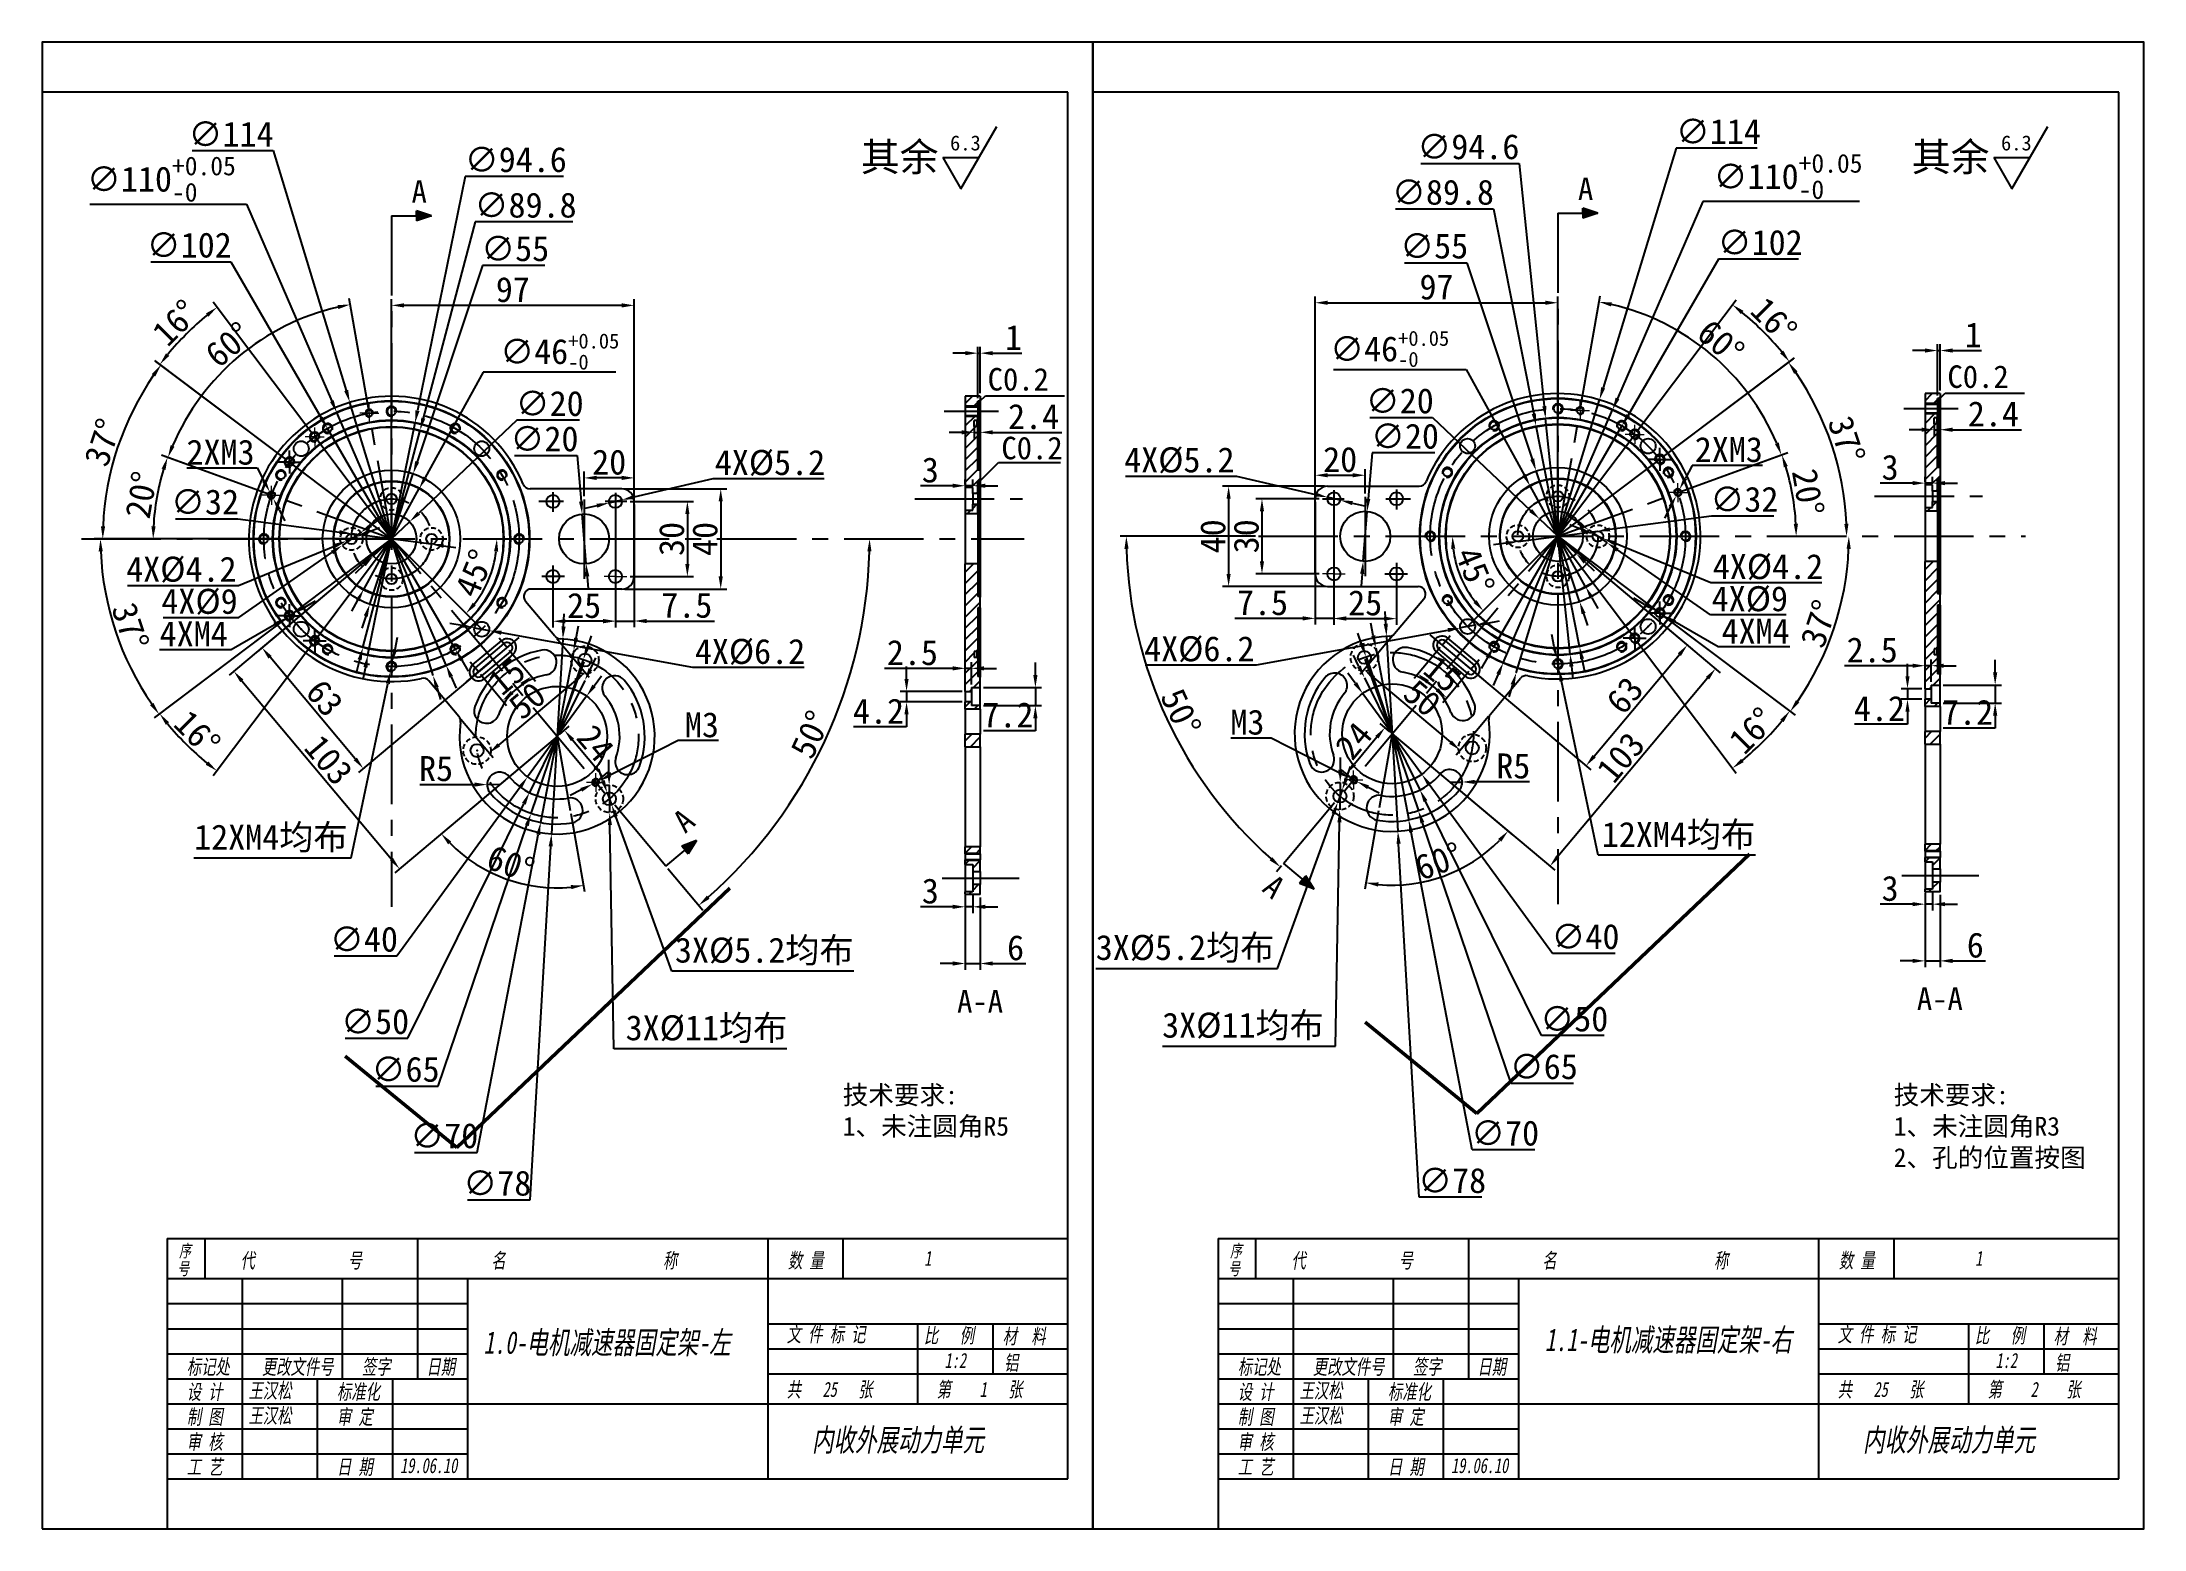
# Model space of a CAD drawing. Header units: millimetres. Extents: x 8840 to 20870, y -7456 to 1741.
# Drawn here: x 10945 to 11785, y -6250 to -5656 of the extents above; entities that cross this region are included whole.
import ezdxf

# ---------------------------------------------------------------- set-up
doc = ezdxf.new("R2010")
doc.units = ezdxf.units.MM
doc.linetypes.add('CENTER', pattern=[50.8, 31.75, -6.35, 6.35, -6.35])
doc.linetypes.add('JIS_02_2.0', pattern=[3, 2, -1])
doc.layers.get('0').update_dxf_attribs({"lineweight": 25})
for name, color, linetype in [('FORMAT', 7, 'Continuous'), ('中心线', 5, 'CENTER'), ('临时线', 6, 'Continuous'), ('剖面线', 3, 'Continuous'), ('尺寸', 4, 'Continuous'), ('尺寸标注', 4, 'Continuous'), ('文字', 7, 'Continuous'), ('细实线', 2, 'Continuous'), ('虚线', 1, 'JIS_02_2.0')]:
    doc.layers.add(name, color=color, linetype=linetype)
doc.layers.add('尺寸线', color=4, linetype='Continuous', lineweight=25)
doc.layers.add('粗实线', color=7, linetype='Continuous', lineweight=25)
doc.styles.get("Standard").update_dxf_attribs({"font": ''})
doc.styles.add('样式 2', font='', dxfattribs={"width": 0.7, "oblique": 10})
doc.styles.get('Standard').set_extended_font_data('SimSun')
doc.styles.get('样式 2').set_extended_font_data('SimSun')
doc.dimstyles.new('ISO-25 1.2', dxfattribs={"dimscale": 2, "dimtxt": 5, "dimasz": 2.5, "dimexe": 1.25, "dimexo": 0.625, "dimtad": 1, "dimtoh": 1, "dimdsep": 46, "dimtxsty": 'Standard', "dimcen": 2.5, "dimclrt": 7, "dimadec": 0, "dimazin": 0, "dimtfac": 1, "dimtmove": 0, "dimatfit": 3, "dimfxl": 1, "dimarcsym": 0})
pattern_1 = [(45, (10707.549, -6443.2937), (-2.245064, 2.245064), [])]
pattern_2 = [(45, (10323.9874, -6444.3452), (-2.245064, 2.245064), [])]

msp = doc.modelspace()

# ---------------------------------------------------------------- texts
at = {"style": '样式 2', "oblique": 10, "width": 0.7}
for s, height, p in [('序', 5, (10999.726, -6141.222)), ('代             号', 6, (11024.244, -6145.566)), ('名                      称', 6, (11124.506, -6145.566)), ('数 量', 6, (11243.019, -6145.566)), ('1', 6, (11297.449, -6144.709)), ('序', 5, (11419.726, -6141.222)), ('代             号', 6, (11444.244, -6145.566)), ('名                      称', 6, (11544.506, -6145.566)), ('数 量', 6, (11663.019, -6145.566)), ('1', 6, (11717.449, -6144.709)), ('号', 5, (10999.034, -6148.329)), ('号', 5, (11419.034, -6148.329)), ('1.0-电机减速器固定架-左', 9, (11121.361, -6179.838)), ('文 件 标 记', 6, (11242.524, -6175.083)), ('比   例', 6, (11297.372, -6175.52)), ('材  料', 6, (11328.846, -6175.837)), ('1.1-电机减速器固定架-右', 9, (11545.512, -6178.755)), ('文 件 标 记', 6, (11662.524, -6175.083)), ('比   例', 6, (11717.372, -6175.52)), ('材  料', 6, (11748.846, -6175.837)), ('标记处', 6, (11002.783, -6188.036)), ('更改文件号', 6, (11032.783, -6188.036)), ('签字', 6, (11072.783, -6188.036)), ('日期', 6, (11098.561, -6188.036)), ('1:2', 6, (11305.588, -6185.52)), ('铝', 6, (11329.399, -6186.405)), ('标记处', 6, (11422.783, -6188.036)), ('更改文件号', 6, (11452.783, -6188.036)), ('签字', 6, (11492.783, -6188.036)), ('日期', 6, (11518.561, -6188.036)), ('1:2', 6, (11725.588, -6185.52)), ('铝', 6, (11749.399, -6186.405)), ('王汉松', 6, (11027.449, -6197.52)), ('共   25   张', 6, (11242.524, -6197.083)), ('第    1   张', 6, (11302.447, -6197.083)), ('王汉松', 6, (11447.449, -6197.52)), ('共   25   张', 6, (11662.524, -6197.083)), ('第    2    张', 6, (11722.447, -6197.083)), ('设 计', 6, (11002.783, -6198.036)), ('标准化', 6, (11062.783, -6198.036)), ('设 计', 6, (11422.783, -6198.036)), ('标准化', 6, (11482.783, -6198.036)), ('制 图', 6, (11002.783, -6208.036)), ('王汉松', 6, (11027.449, -6207.52)), ('审 定', 6, (11062.783, -6208.036)), ('制 图', 6, (11422.783, -6208.036)), ('王汉松', 6, (11447.449, -6207.52)), ('审 定', 6, (11482.783, -6208.036)), ('审 核', 6, (11002.783, -6218.036)), ('内收外展动力单元', 9, (11252.64, -6218.755)), ('审 核', 6, (11422.783, -6218.036)), ('内收外展动力单元', 9, (11672.64, -6218.755)), ('工 艺', 6, (11002.783, -6228.036)), ('日 期', 6, (11062.783, -6228.036)), ('19.06.10', 6, (11088, -6227.515)), ('工 艺', 6, (11422.783, -6228.036)), ('日 期', 6, (11482.783, -6228.036)), ('19.06.10', 6, (11508, -6227.515))]:
    msp.add_text(s, height=height, dxfattribs=at).set_placement(p)
at = {"layer": '尺寸标注', "char_height": 9, "attachment_point": 1}
for insert in [(11322.815, -5786.039), (11706.377, -5784.987), (11328.297, -5813.502)]:
    msp.add_mtext_dynamic_manual_height_columns('{\\C7;C0.2}', width=14.2971, gutter_width=18.824, heights=[0], dxfattribs=dict(at, insert=insert))
at = {"layer": '文字'}
for p in [(11272.096, -5707.423), (11692.096, -5707.423)]:
    msp.add_text('其余', height=11.4, dxfattribs=at).set_placement(p)
at = {"layer": '文字', "ltscale": 0.1, "char_height": 7.5, "width": 108.27937, "attachment_point": 1}
for s, insert in [('{\\fSimSun|b0|i0|c134|p2;技术要求:\\P1、未注圆角R5}', (11264.897, -6072.691)), ('{\\fSimSun|b0|i0|c134|p2;技术要求:\\P1、未注圆角R3\\P2、孔的位置按图}', (11684.897, -6072.691))]:
    msp.add_mtext(s, dxfattribs=dict(at, insert=insert))
at = {"layer": '粗实线', "char_height": 9}
for s, insert, attachment_point in [('{\\C7;A}', (11098.707, -5711.005), 3), ('{\\C7;A}', (11564.841, -5709.953), 3), ('{\\C7;A-A}', (11310.599, -6034.539), 1), ('{\\C7;A-A}', (11694.16, -6033.488), 1)]:
    msp.add_mtext_dynamic_manual_height_columns(s, width=35.09452, gutter_width=18.824, heights=[0], dxfattribs=dict(at, insert=insert, attachment_point=attachment_point))
at = {"layer": '粗实线', "char_height": 9, "attachment_point": 3}
for insert, rotation in [((11200.811, -5961.432), 40), ((11442.491, -5991.749), 320)]:
    msp.add_mtext_dynamic_manual_height_columns('{\\C7;A}', width=35.09452, gutter_width=18.824, heights=[0], dxfattribs=dict(at, insert=insert, rotation=rotation))

# ---------------------------------------------------------------- blocks, each defined once
blk = doc.blocks.new('SW_CENTERMARKSYMBOL_19')
at = {"color": 0, "linetype": 'Continuous', "lineweight": 0}
for p, q in [((-2.5, 0), (-4.5, 0)), ((0, 0), (-2.5, 0)), ((0, 2.5), (0, 4.5)), ((0, 0), (0, 2.5)), ((0, 0), (0, -2.5)), ((0, 0), (2.5, 0)), ((2.5, 0), (4.5, 0)), ((0, -2.5), (0, -4.5))]:
    blk.add_line(p, q, dxfattribs=at)
blk = doc.blocks.new('SW_CENTERMARKSYMBOL_21')
at = {"color": 0, "linetype": 'Continuous', "lineweight": 0}
for p, q in [((-2.5, 0), (-3.75, 0)), ((0, 0), (-2.5, 0)), ((0, 2.5), (0, 3.75)), ((0, 0), (0, 2.5)), ((0, 0), (0, -2.5)), ((0, 0), (2.5, 0)), ((2.5, 0), (3.75, 0)), ((0, -2.5), (0, -3.75))]:
    blk.add_line(p, q, dxfattribs=at)
blk = doc.blocks.new('SW_CENTERMARKSYMBOL_22')
at = {"color": 0, "linetype": 'Continuous', "lineweight": 0}
for p, q in [((-2.5, 0), (-3.75, 0)), ((0, 0), (-2.5, 0)), ((0, 2.5), (0, 3.75)), ((0, 0), (0, 2.5)), ((0, 0), (0, -2.5)), ((0, 0), (2.5, 0)), ((2.5, 0), (3.75, 0)), ((0, -2.5), (0, -3.75))]:
    blk.add_line(p, q, dxfattribs=at)
blk = doc.blocks.new('SW_CENTERMARKSYMBOL_23')
at = {"color": 0, "linetype": 'Continuous', "lineweight": 0}
for p, q in [((-2.5, 0), (-3.75, 0)), ((0, 0), (-2.5, 0)), ((0, 2.5), (0, 3.75)), ((0, 0), (0, 2.5)), ((0, 0), (0, -2.5)), ((0, 0), (2.5, 0)), ((2.5, 0), (3.75, 0)), ((0, -2.5), (0, -3.75))]:
    blk.add_line(p, q, dxfattribs=at)
blk = doc.blocks.new('SW_CENTERMARKSYMBOL_24')
at = {"color": 0, "linetype": 'Continuous', "lineweight": 0}
for p, q in [((-2.5, 0), (-3.75, 0)), ((0, 0), (-2.5, 0)), ((0, 2.5), (0, 3.75)), ((0, 0), (0, 2.5)), ((0, 0), (0, -2.5)), ((0, 0), (2.5, 0)), ((2.5, 0), (3.75, 0)), ((0, -2.5), (0, -3.75))]:
    blk.add_line(p, q, dxfattribs=at)
blk = doc.blocks.new('SW_CENTERMARKSYMBOL_25')
at = {"layer": 'FORMAT', "color": 0}
for p, q in [((-2.5, 0), (-4.6, 0)), ((0, 0), (-2.5, 0)), ((0, 2.5), (0, 4.6)), ((0, 0), (0, 2.5)), ((0, 0), (0, -2.5)), ((0, 0), (2.5, 0)), ((2.5, 0), (4.6, 0)), ((0, -2.5), (0, -4.6))]:
    blk.add_line(p, q, dxfattribs=at)
blk = doc.blocks.new('SW_CENTERMARKSYMBOL_26')
at = {"layer": 'FORMAT', "color": 0}
for p, q in [((-2.5, 0), (-4.6, 0)), ((0, 0), (-2.5, 0)), ((0, 2.5), (0, 4.6)), ((0, 0), (0, 2.5)), ((0, 0), (0, -2.5)), ((0, 0), (2.5, 0)), ((2.5, 0), (4.6, 0)), ((0, -2.5), (0, -4.6))]:
    blk.add_line(p, q, dxfattribs=at)
blk = doc.blocks.new('SW_CENTERMARKSYMBOL_27')
at = {"layer": 'FORMAT', "color": 0}
for p, q in [((-2.5, 0), (-4.6, 0)), ((0, 0), (-2.5, 0)), ((0, 2.5), (0, 4.6)), ((0, 0), (0, 2.5)), ((0, 0), (0, -2.5)), ((0, 0), (2.5, 0)), ((2.5, 0), (4.6, 0)), ((0, -2.5), (0, -4.6))]:
    blk.add_line(p, q, dxfattribs=at)
blk = doc.blocks.new('ra')
at = {"layer": '细实线'}
for p, q in [((0, 0), (6, 10.39)), ((-3, 5.2), (0, 0)), ((-3, 5.2), (3, 5.2))]:
    blk.add_line(p, q, dxfattribs=at)
at = {"layer": '文字'}
blk.add_attdef('RA', (-1.78, 6.39), '', height=2.5, dxfattribs=at)
blk = doc.blocks.new('*D890')
at = {"layer": 'Defpoints', "color": 0}
for p in [(11431.04, -5853.28), (11550.69, -5853.28), (11737.63, -5853.28), (11385.47, -5902.74), (11441.01, -5983.99)]:
    blk.add_point(p, dxfattribs=at)
at = {"layer": '尺寸线', "color": 0, "lineweight": -2}
for p, q in [((11429.79, -5853.28), (11375.73, -5853.28)), ((11440.21, -5984.95), (11438.23, -5987.31))]:
    blk.add_line(p, q, dxfattribs=at)
blk.add_arc((11550.69, -5853.28), 172.46, 181.66117, 228.33883, dxfattribs=at)
at = {"layer": '尺寸线', "color": 0}
for points in [[(11377.47, -5858.29), (11379.13, -5858.26), (11378.23, -5853.28)], [(11436.6, -5981.49), (11435.51, -5982.75), (11439.83, -5985.39)]]:
    blk.add_solid(points, dxfattribs=at)
at = {"layer": '尺寸线', "color": 7, "insert": (11400.05, -5923.52), "char_height": 10, "attachment_point": 5, "rotation": 295}
blk.add_mtext('50°', dxfattribs=at)
blk = doc.blocks.new('*D891')
at = {"layer": 'Defpoints', "color": 0}
for p in [(11458.69, -5833.28), (11419.11, -5873.28), (11458.69, -5873.28)]:
    blk.add_point(p, dxfattribs=at)
at = {"layer": '尺寸线', "color": 0, "lineweight": -2}
for p, q in [((11457.44, -5833.28), (11416.61, -5833.28)), ((11419.11, -5838.28), (11419.11, -5868.28)), ((11457.44, -5873.28), (11416.61, -5873.28))]:
    blk.add_line(p, q, dxfattribs=at)
at = {"layer": '尺寸线', "color": 0}
for points in [[(11418.27, -5838.28), (11419.94, -5838.28), (11419.11, -5833.28)], [(11418.27, -5868.28), (11419.94, -5868.28), (11419.11, -5873.28)]]:
    blk.add_solid(points, dxfattribs=at)
at = {"layer": '尺寸线', "color": 7, "insert": (11412.86, -5853.28), "char_height": 10, "attachment_point": 5, "rotation": 90}
blk.add_mtext('40', dxfattribs=at)
blk = doc.blocks.new('*D892')
at = {"layer": 'Defpoints', "color": 0}
for p in [(11456.57, -5838.28), (11432.44, -5868.28), (11456.57, -5868.28)]:
    blk.add_point(p, dxfattribs=at)
at = {"layer": '尺寸线', "color": 0, "lineweight": -2}
for p, q in [((11455.32, -5838.28), (11429.94, -5838.28)), ((11432.44, -5843.28), (11432.44, -5863.28)), ((11455.32, -5868.28), (11429.94, -5868.28))]:
    blk.add_line(p, q, dxfattribs=at)
at = {"layer": '尺寸线', "color": 0}
for points in [[(11431.61, -5843.28), (11433.27, -5843.28), (11432.44, -5838.28)], [(11431.61, -5863.28), (11433.27, -5863.28), (11432.44, -5868.28)]]:
    blk.add_solid(points, dxfattribs=at)
at = {"layer": '尺寸线', "color": 7, "insert": (11426.19, -5853.28), "char_height": 10, "attachment_point": 5, "rotation": 90}
blk.add_mtext('30', dxfattribs=at)
blk = doc.blocks.new('*D893')
at = {"layer": 'Defpoints', "color": 0}
for p in [(11453.69, -5838.28), (11461.19, -5838.28), (11453.69, -5886.06)]:
    blk.add_point(p, dxfattribs=at)
at = {"layer": '尺寸线', "color": 0, "lineweight": -2}
for p, q in [((11453.69, -5839.53), (11453.69, -5888.56)), ((11461.19, -5839.53), (11461.19, -5888.56)), ((11448.69, -5886.06), (11421.64, -5886.06)), ((11461.19, -5886.06), (11453.69, -5886.06)), ((11466.19, -5886.06), (11471.19, -5886.06))]:
    blk.add_line(p, q, dxfattribs=at)
at = {"layer": '尺寸线', "color": 0}
for points in [[(11448.69, -5885.23), (11448.69, -5886.9), (11453.69, -5886.06)], [(11466.19, -5885.23), (11466.19, -5886.9), (11461.19, -5886.06)]]:
    blk.add_solid(points, dxfattribs=at)
at = {"layer": '尺寸线', "color": 7, "insert": (11432.66, -5879.81), "char_height": 10, "attachment_point": 5}
blk.add_mtext('7.5', dxfattribs=at)
blk = doc.blocks.new('*D894')
at = {"layer": 'Defpoints', "color": 0}
for p in [(11461.19, -5868.28), (11486.19, -5868.28), (11486.19, -5886.16)]:
    blk.add_point(p, dxfattribs=at)
at = {"layer": '尺寸线', "color": 0, "lineweight": -2}
for p, q in [((11461.19, -5869.53), (11461.19, -5888.66)), ((11486.19, -5869.53), (11486.19, -5888.66)), ((11466.19, -5886.16), (11481.19, -5886.16))]:
    blk.add_line(p, q, dxfattribs=at)
at = {"layer": '尺寸线', "color": 0}
for points in [[(11466.19, -5885.33), (11466.19, -5886.99), (11461.19, -5886.16)], [(11481.19, -5885.33), (11481.19, -5886.99), (11486.19, -5886.16)]]:
    blk.add_solid(points, dxfattribs=at)
at = {"layer": '尺寸线', "color": 7, "insert": (11473.69, -5879.91), "char_height": 10, "attachment_point": 5}
blk.add_mtext('25', dxfattribs=at)
blk = doc.blocks.new('*D895')
at = {"layer": 'Defpoints', "color": 0}
for p in [(11458.66, -5837.69), (11463.72, -5838.87)]:
    blk.add_point(p, dxfattribs=at)
at = {"layer": '尺寸线', "color": 0, "lineweight": -2}
for p, q in [((11377.84, -5829.2), (11422.26, -5829.2)), ((11422.26, -5829.2), (11453.79, -5836.55)), ((11463.72, -5838.87), (11458.66, -5837.69)), ((11468.59, -5840), (11473.46, -5841.14))]:
    blk.add_line(p, q, dxfattribs=at)
at = {"layer": '尺寸线', "color": 0}
for points in [[(11453.98, -5835.74), (11453.6, -5837.36), (11458.66, -5837.69)], [(11468.78, -5839.19), (11468.4, -5840.81), (11463.72, -5838.87)]]:
    blk.add_solid(points, dxfattribs=at)
at = {"layer": '尺寸线', "color": 7, "insert": (11399.42, -5822.95), "char_height": 10, "attachment_point": 5}
blk.add_mtext('4X%%c5.2', dxfattribs=at)
blk = doc.blocks.new('*D896')
at = {"layer": 'Defpoints', "color": 0}
for p in [(11473.69, -5828.89), (11473.69, -5837.47), (11453.69, -5839.53)]:
    blk.add_point(p, dxfattribs=at)
at = {"layer": '尺寸线', "color": 0, "lineweight": -2}
for p, q in [((11453.69, -5838.28), (11453.69, -5826.39)), ((11458.69, -5828.89), (11468.69, -5828.89)), ((11473.69, -5836.22), (11473.69, -5826.39))]:
    blk.add_line(p, q, dxfattribs=at)
at = {"layer": '尺寸线', "color": 0}
for points in [[(11458.69, -5828.05), (11458.69, -5829.72), (11453.69, -5828.89)], [(11468.69, -5828.05), (11468.69, -5829.72), (11473.69, -5828.89)]]:
    blk.add_solid(points, dxfattribs=at)
at = {"layer": '尺寸线', "color": 7, "insert": (11463.69, -5822.64), "char_height": 10, "attachment_point": 5}
blk.add_mtext('20', dxfattribs=at)
blk = doc.blocks.new('*D897')
at = {"layer": 'Defpoints', "color": 0}
for p in [(11474.51, -5843.31), (11472.88, -5863.24)]:
    blk.add_point(p, dxfattribs=at)
at = {"layer": '尺寸线', "color": 0, "lineweight": -2}
for p, q in [((11476.41, -5819.98), (11474.91, -5838.33)), ((11501.47, -5819.98), (11476.41, -5819.98)), ((11472.88, -5863.24), (11474.51, -5843.31)), ((11472.47, -5868.23), (11472.06, -5873.21))]:
    blk.add_line(p, q, dxfattribs=at)
at = {"layer": '尺寸线', "color": 0}
for points in [[(11474.08, -5838.26), (11475.74, -5838.39), (11474.51, -5843.31)], [(11471.64, -5868.16), (11473.3, -5868.29), (11472.88, -5863.24)]]:
    blk.add_solid(points, dxfattribs=at)
at = {"layer": '尺寸线', "color": 7, "insert": (11489.57, -5813.34), "char_height": 10, "attachment_point": 5}
blk.add_mtext('∅20', dxfattribs=at)
blk = doc.blocks.new('*D898')
at = {"layer": 'Defpoints', "color": 0}
for p in [(11572.53, -5802.8), (11528.85, -5903.76)]:
    blk.add_point(p, dxfattribs=at)
at = {"layer": '尺寸线', "color": 0, "lineweight": -2}
for p, q in [((11608.57, -5719.51), (11574.52, -5798.21)), ((11671.25, -5719.51), (11608.57, -5719.51)), ((11528.85, -5903.76), (11572.53, -5802.8)), ((11526.87, -5908.34), (11524.88, -5912.93))]:
    blk.add_line(p, q, dxfattribs=at)
at = {"layer": '尺寸线', "color": 0}
for points in [[(11573.75, -5797.88), (11575.28, -5798.54), (11572.53, -5802.8)], [(11526.1, -5908.01), (11527.63, -5908.68), (11528.85, -5903.76)]]:
    blk.add_solid(points, dxfattribs=at)
at = {"layer": '尺寸线', "color": 7, "insert": (11642.66, -5709.51), "char_height": 10, "attachment_point": 5}
blk.add_mtext('\\A1;∅110{\\H7.500000;\\S+0.05^ -0;}', dxfattribs=at)
blk = doc.blocks.new('*D899')
at = {"layer": 'Defpoints', "color": 0}
for p in [(11576.28, -5809.16), (11525.1, -5897.39)]:
    blk.add_point(p, dxfattribs=at)
at = {"layer": '尺寸线', "color": 0, "lineweight": -2}
for p, q in [((11614.9, -5742.56), (11578.79, -5804.83)), ((11646.9, -5742.56), (11614.9, -5742.56)), ((11525.1, -5897.39), (11576.28, -5809.16)), ((11522.6, -5901.72), (11520.09, -5906.04))]:
    blk.add_line(p, q, dxfattribs=at)
at = {"layer": '尺寸线', "color": 0}
for points in [[(11578.06, -5804.42), (11579.51, -5805.25), (11576.28, -5809.16)], [(11521.88, -5901.3), (11523.32, -5902.14), (11525.1, -5897.39)]]:
    blk.add_solid(points, dxfattribs=at)
at = {"layer": '尺寸线', "color": 7, "insert": (11631.52, -5735.93), "char_height": 10, "attachment_point": 5}
blk.add_mtext('∅102', dxfattribs=at)
blk = doc.blocks.new('*D900')
at = {"layer": 'Defpoints', "color": 0}
for p in [(11545.79, -5806.23), (11555.59, -5900.32)]:
    blk.add_point(p, dxfattribs=at)
at = {"layer": '尺寸线', "color": 0, "lineweight": -2}
for p, q in [((11495.9, -5704.32), (11535.17, -5704.32)), ((11535.17, -5704.32), (11545.27, -5801.26)), ((11555.59, -5900.32), (11545.79, -5806.23)), ((11556.11, -5905.3), (11556.63, -5910.27))]:
    blk.add_line(p, q, dxfattribs=at)
at = {"layer": '尺寸线', "color": 0}
for points in [[(11546.1, -5801.17), (11544.44, -5801.34), (11545.79, -5806.23)], [(11556.94, -5905.21), (11555.28, -5905.38), (11555.59, -5900.32)]]:
    blk.add_solid(points, dxfattribs=at)
at = {"layer": '尺寸线', "color": 7, "insert": (11514.91, -5697.69), "char_height": 10, "attachment_point": 5}
blk.add_mtext('∅94.6', dxfattribs=at)
blk = doc.blocks.new('*D901')
at = {"layer": 'Defpoints', "color": 0}
for p in [(11542.02, -5809.22), (11559.36, -5897.33)]:
    blk.add_point(p, dxfattribs=at)
at = {"layer": '尺寸线', "color": 0, "lineweight": -2}
for p, q in [((11485.79, -5722.51), (11524.95, -5722.51)), ((11524.95, -5722.51), (11541.05, -5804.32)), ((11559.36, -5897.33), (11542.02, -5809.22)), ((11560.33, -5902.24), (11561.29, -5907.14))]:
    blk.add_line(p, q, dxfattribs=at)
at = {"layer": '尺寸线', "color": 0}
for points in [[(11541.87, -5804.16), (11540.24, -5804.48), (11542.02, -5809.22)], [(11561.15, -5902.08), (11559.51, -5902.4), (11559.36, -5897.33)]]:
    blk.add_solid(points, dxfattribs=at)
at = {"layer": '尺寸线', "color": 7, "insert": (11504.75, -5715.88), "char_height": 10, "attachment_point": 5}
blk.add_mtext('∅89.8', dxfattribs=at)
blk = doc.blocks.new('*D902')
at = {"layer": 'Defpoints', "color": 0}
for p in [(11542.01, -5827.18), (11559.38, -5879.37)]:
    blk.add_point(p, dxfattribs=at)
at = {"layer": '尺寸线', "color": 0, "lineweight": -2}
for p, q in [((11489.44, -5744), (11514.32, -5744)), ((11514.32, -5744), (11540.43, -5822.44)), ((11559.38, -5879.37), (11542.01, -5827.18)), ((11560.95, -5884.11), (11562.53, -5888.86))]:
    blk.add_line(p, q, dxfattribs=at)
at = {"layer": '尺寸线', "color": 0}
for points in [[(11541.22, -5822.18), (11539.64, -5822.7), (11542.01, -5827.18)], [(11561.74, -5883.85), (11560.16, -5884.38), (11559.38, -5879.37)]]:
    blk.add_solid(points, dxfattribs=at)
at = {"layer": '尺寸线', "color": 7, "insert": (11501.25, -5737.36), "char_height": 10, "attachment_point": 5}
blk.add_mtext('∅55', dxfattribs=at)
blk = doc.blocks.new('*D903')
at = {"layer": 'Defpoints', "color": 0}
for p in [(11484.48, -5932.18), (11466.13, -5948.11), (11469.06, -5950.56)]:
    blk.add_point(p, dxfattribs=at)
at = {"layer": '尺寸线', "color": 0, "lineweight": -2}
for p, q in [((11483.53, -5931.38), (11479.64, -5928.12)), ((11478.35, -5933.56), (11469.35, -5944.28)), ((11468.1, -5949.76), (11464.22, -5946.5))]:
    blk.add_line(p, q, dxfattribs=at)
at = {"layer": '尺寸线', "color": 0}
for points in [[(11477.71, -5933.02), (11478.98, -5934.09), (11481.56, -5929.73)], [(11468.71, -5943.74), (11469.99, -5944.82), (11466.13, -5948.11)]]:
    blk.add_solid(points, dxfattribs=at)
at = {"layer": '尺寸线', "color": 7, "insert": (11469.06, -5934.9), "char_height": 10, "attachment_point": 5, "rotation": 50}
blk.add_mtext('24', dxfattribs=at)
blk = doc.blocks.new('*D904')
at = {"layer": 'Defpoints', "color": 0}
for p in [(11463.69, -5951.58), (11463.49, -5962.57)]:
    blk.add_point(p, dxfattribs=at)
at = {"layer": '尺寸线', "color": 0, "lineweight": -2}
for p, q in [((11463.78, -5946.58), (11463.87, -5941.58)), ((11463.69, -5951.58), (11463.49, -5962.57)), ((11461.8, -6056.93), (11463.4, -5967.57)), ((11392.66, -6056.93), (11461.8, -6056.93))]:
    blk.add_line(p, q, dxfattribs=at)
at = {"layer": '尺寸线', "color": 0}
for points in [[(11462.95, -5946.56), (11464.61, -5946.59), (11463.69, -5951.58)], [(11462.57, -5967.56), (11464.24, -5967.59), (11463.49, -5962.57)]]:
    blk.add_solid(points, dxfattribs=at)
at = {"layer": '尺寸线', "color": 7, "insert": (11424.83, -6049.12), "char_height": 10, "attachment_point": 5}
blk.add_mtext('3X%%c11均布', dxfattribs=at)
blk = doc.blocks.new('*D905')
at = {"layer": 'Defpoints', "color": 0}
for p in [(11507.47, -5951.46), (11512.47, -5951.43)]:
    blk.add_point(p, dxfattribs=at)
at = {"layer": '尺寸线', "color": 0, "lineweight": -2}
for p, q in [((11507.47, -5951.46), (11512.47, -5951.43)), ((11525.17, -5951.34), (11517.46, -5951.39)), ((11539.31, -5951.34), (11525.17, -5951.34))]:
    blk.add_line(p, q, dxfattribs=at)
at = {"layer": '尺寸线', "color": 0}
blk.add_solid([(11517.46, -5950.56), (11517.47, -5952.23), (11512.47, -5951.43)], dxfattribs=at)
at = {"layer": '尺寸线', "color": 7, "insert": (11532.87, -5945.09), "char_height": 10, "attachment_point": 5}
blk.add_mtext('R5', dxfattribs=at)
blk = doc.blocks.new('*D906')
at = {"layer": 'Defpoints', "color": 0}
for p in [(11550.69, -5853.28), (11602.44, -5896.7), (11510.2, -5901.54)]:
    blk.add_point(p, dxfattribs=at)
at = {"layer": '尺寸标注', "color": 0, "lineweight": -2}
for p, q in [((11551.65, -5854.08), (11604.36, -5898.31)), ((11511.15, -5902.34), (11563.86, -5946.57)), ((11565.16, -5941.13), (11599.23, -5900.53))]:
    blk.add_line(p, q, dxfattribs=at)
at = {"layer": '尺寸标注', "color": 0}
for points in [[(11598.59, -5900), (11599.87, -5901.07), (11602.44, -5896.7)], [(11564.52, -5940.6), (11565.8, -5941.67), (11561.95, -5944.96)]]:
    blk.add_solid(points, dxfattribs=at)
at = {"layer": '尺寸标注', "color": 7, "insert": (11577.41, -5916.81), "char_height": 10, "attachment_point": 5, "rotation": 50}
blk.add_mtext('63', dxfattribs=at)
blk = doc.blocks.new('*D907')
at = {"layer": 'Defpoints', "color": 0}
for p in [(11550.69, -5853.28), (11484.48, -5932.18), (11547.49, -5985.05)]:
    blk.add_point(p, dxfattribs=at)
at = {"layer": '尺寸标注', "color": 0, "lineweight": -2}
for p, q in [((11551.65, -5854.08), (11615.61, -5907.75)), ((11610.48, -5909.98), (11550.7, -5981.22)), ((11485.44, -5932.98), (11549.41, -5986.66))]:
    blk.add_line(p, q, dxfattribs=at)
at = {"layer": '尺寸标注', "color": 0}
for points in [[(11609.85, -5909.44), (11611.12, -5910.51), (11613.7, -5906.15)], [(11550.07, -5980.68), (11551.34, -5981.75), (11547.49, -5985.05)]]:
    blk.add_solid(points, dxfattribs=at)
at = {"layer": '尺寸标注', "color": 7, "insert": (11575.81, -5941.58), "char_height": 10, "attachment_point": 5, "rotation": 50}
blk.add_mtext('103', dxfattribs=at)
blk = doc.blocks.new('*D908')
at = {"layer": 'Defpoints', "color": 0}
for p in [(11484.48, -5932.18), (11484.48, -5932.18), (11507.47, -5951.46), (11479.27, -5961.72), (11494.98, -5991.72)]:
    blk.add_point(p, dxfattribs=at)
at = {"layer": '尺寸标注', "color": 0, "lineweight": -2}
for p, q in [((11508.42, -5952.27), (11532.71, -5972.65)), ((11479.06, -5962.95), (11473.55, -5994.18))]:
    blk.add_line(p, q, dxfattribs=at)
blk.add_arc((11484.48, -5932.18), 60.46, 264.74001, 315.25999, dxfattribs=at)
at = {"layer": '尺寸标注', "color": 0}
for points in [[(11526.81, -5974.17), (11528.04, -5975.3), (11530.8, -5971.04)], [(11478.83, -5993.21), (11479.05, -5991.55), (11473.99, -5991.72)]]:
    blk.add_solid(points, dxfattribs=at)
at = {"layer": '尺寸标注', "color": 7, "insert": (11503.02, -5983.12), "char_height": 10, "attachment_point": 5, "rotation": 20}
blk.add_mtext('60°', dxfattribs=at)
blk = doc.blocks.new('*D909')
at = {"layer": 'Defpoints', "color": 0}
for p in [(11504.45, -5896.72), (11515.94, -5906.36), (11506.3, -5917.85)]:
    blk.add_point(p, dxfattribs=at)
at = {"layer": '尺寸标注', "color": 0, "lineweight": -2}
for p, q in [((11503.65, -5897.67), (11493.2, -5910.12)), ((11498.64, -5911.42), (11502.47, -5914.64)), ((11515.14, -5907.32), (11504.69, -5919.76))]:
    blk.add_line(p, q, dxfattribs=at)
at = {"layer": '尺寸标注', "color": 0}
for points in [[(11499.17, -5910.78), (11498.1, -5912.06), (11494.81, -5908.21)], [(11503, -5914), (11501.93, -5915.27), (11506.3, -5917.85)]]:
    blk.add_solid(points, dxfattribs=at)
at = {"layer": '尺寸标注', "color": 7, "insert": (11504.57, -5908.24), "char_height": 10, "attachment_point": 5, "rotation": 320}
blk.add_mtext('15', dxfattribs=at)
blk = doc.blocks.new('*D910')
at = {"layer": 'Defpoints', "color": 0}
for p in [(11485.46, -5892.13), (11523.76, -5924.27), (11511.62, -5938.74)]:
    blk.add_point(p, dxfattribs=at)
at = {"layer": '尺寸标注', "color": 0, "lineweight": -2}
for p, q in [((11484.65, -5893.09), (11471.71, -5908.51)), ((11477.14, -5909.81), (11507.79, -5935.52)), ((11522.95, -5925.23), (11510.01, -5940.65))]:
    blk.add_line(p, q, dxfattribs=at)
at = {"layer": '尺寸标注', "color": 0}
for points in [[(11477.68, -5909.17), (11476.61, -5910.45), (11473.31, -5906.6)], [(11508.32, -5934.89), (11507.25, -5936.16), (11511.62, -5938.74)]]:
    blk.add_solid(points, dxfattribs=at)
at = {"layer": '尺寸标注', "color": 7, "insert": (11496.48, -5917.88), "char_height": 10, "attachment_point": 5, "rotation": 320}
blk.add_mtext('50', dxfattribs=at)
blk = doc.blocks.new('*D911')
at = {"layer": 'Defpoints', "color": 0}
for p in [(11567.32, -5798.76), (11534.06, -5907.8)]:
    blk.add_point(p, dxfattribs=at)
at = {"layer": '尺寸标注', "color": 0, "lineweight": -2}
for p, q in [((11598.01, -5698.16), (11568.78, -5793.98)), ((11630.4, -5698.16), (11598.01, -5698.16)), ((11534.06, -5907.8), (11567.32, -5798.76)), ((11532.6, -5912.58), (11531.14, -5917.36))]:
    blk.add_line(p, q, dxfattribs=at)
at = {"layer": '尺寸标注', "color": 0}
for points in [[(11567.99, -5793.73), (11569.58, -5794.22), (11567.32, -5798.76)], [(11531.8, -5912.34), (11533.4, -5912.82), (11534.06, -5907.8)]]:
    blk.add_solid(points, dxfattribs=at)
at = {"layer": '尺寸标注', "color": 7, "insert": (11614.83, -5691.53), "char_height": 10, "attachment_point": 5}
blk.add_mtext('∅114', dxfattribs=at)
blk = doc.blocks.new('*D912')
at = {"layer": 'Defpoints', "color": 0}
for p in [(11543.43, -5846.4), (11557.95, -5860.15)]:
    blk.add_point(p, dxfattribs=at)
at = {"layer": '尺寸标注', "color": 0, "lineweight": -2}
for p, q in [((11475.59, -5805.86), (11500.64, -5805.86)), ((11500.64, -5805.86), (11539.8, -5842.96)), ((11557.95, -5860.15), (11543.43, -5846.4)), ((11561.58, -5863.59), (11565.21, -5867.03))]:
    blk.add_line(p, q, dxfattribs=at)
at = {"layer": '尺寸标注', "color": 0}
for points in [[(11540.37, -5842.36), (11539.23, -5843.57), (11543.43, -5846.4)], [(11562.15, -5862.99), (11561.01, -5864.2), (11557.95, -5860.15)]]:
    blk.add_solid(points, dxfattribs=at)
at = {"layer": '尺寸标注', "color": 7, "insert": (11487.49, -5799.22), "char_height": 10, "attachment_point": 5}
blk.add_mtext('∅20', dxfattribs=at)
blk = doc.blocks.new('*D913')
at = {"layer": 'Defpoints', "color": 0}
for p in [(11550.69, -5759.97), (11453.69, -5853.28), (11550.69, -5853.28)]:
    blk.add_point(p, dxfattribs=at)
at = {"layer": '尺寸标注', "color": 0, "lineweight": -2}
for p, q in [((11453.69, -5852.03), (11453.69, -5757.47)), ((11458.69, -5759.97), (11545.69, -5759.97)), ((11550.69, -5852.03), (11550.69, -5757.47))]:
    blk.add_line(p, q, dxfattribs=at)
at = {"layer": '尺寸标注', "color": 0}
for points in [[(11458.69, -5759.14), (11458.69, -5760.81), (11453.69, -5759.97)], [(11545.69, -5759.14), (11545.69, -5760.81), (11550.69, -5759.97)]]:
    blk.add_solid(points, dxfattribs=at)
at = {"layer": '尺寸标注', "color": 7, "insert": (11502.19, -5753.72), "char_height": 10, "attachment_point": 5}
blk.add_mtext('97', dxfattribs=at)
blk = doc.blocks.new('*D914')
at = {"layer": 'Defpoints', "color": 0}
for p in [(11539.59, -5833.13), (11561.79, -5873.42)]:
    blk.add_point(p, dxfattribs=at)
at = {"layer": '尺寸标注', "color": 0, "lineweight": -2}
for p, q in [((11460.98, -5786.68), (11513.99, -5786.68)), ((11513.99, -5786.68), (11537.18, -5828.75)), ((11561.79, -5873.42), (11539.59, -5833.13)), ((11564.2, -5877.8), (11566.62, -5882.18))]:
    blk.add_line(p, q, dxfattribs=at)
at = {"layer": '尺寸标注', "color": 0}
for points in [[(11537.91, -5828.35), (11536.45, -5829.16), (11539.59, -5833.13)], [(11564.93, -5877.4), (11563.47, -5878.2), (11561.79, -5873.42)]]:
    blk.add_solid(points, dxfattribs=at)
at = {"layer": '尺寸标注', "color": 7, "insert": (11483.45, -5778.39), "char_height": 10, "attachment_point": 5}
blk.add_mtext('\\A1;∅46{\\H6.000000;\\S+0.05^ -0;}', dxfattribs=at)
blk = doc.blocks.new('*D915')
at = {"layer": 'Defpoints', "color": 0}
for p in [(11464.48, -5954.63), (11462.71, -5959.52)]:
    blk.add_point(p, dxfattribs=at)
at = {"layer": '尺寸标注', "color": 0, "lineweight": -2}
for p, q in [((11466.18, -5949.93), (11467.88, -5945.23)), ((11464.48, -5954.63), (11462.71, -5959.52)), ((11438.68, -6025.9), (11461.01, -5964.22)), ((11365.98, -6025.9), (11438.68, -6025.9))]:
    blk.add_line(p, q, dxfattribs=at)
at = {"layer": '尺寸标注', "color": 0}
for points in [[(11465.4, -5949.65), (11466.96, -5950.21), (11464.48, -5954.63)], [(11460.22, -5963.94), (11461.79, -5964.51), (11462.71, -5959.52)]]:
    blk.add_solid(points, dxfattribs=at)
at = {"layer": '尺寸标注', "color": 7, "insert": (11401.7, -6018.09), "char_height": 10, "attachment_point": 5}
blk.add_mtext('3X%%c5.2均布', dxfattribs=at)
blk = doc.blocks.new('*D916')
at = {"layer": 'Defpoints', "color": 0}
for p in [(11472.69, -5916.03), (11496.28, -5948.33)]:
    blk.add_point(p, dxfattribs=at)
at = {"layer": '尺寸标注', "color": 0, "lineweight": -2}
for p, q in [((11469.74, -5911.99), (11466.79, -5907.95)), ((11472.69, -5916.03), (11496.28, -5948.33)), ((11548.55, -6019.88), (11499.23, -5952.37)), ((11573.6, -6019.88), (11548.55, -6019.88))]:
    blk.add_line(p, q, dxfattribs=at)
at = {"layer": '尺寸标注', "color": 0}
for points in [[(11470.41, -5911.5), (11469.06, -5912.48), (11472.69, -5916.03)], [(11499.9, -5951.87), (11498.56, -5952.86), (11496.28, -5948.33)]]:
    blk.add_solid(points, dxfattribs=at)
at = {"layer": '尺寸标注', "color": 7, "insert": (11561.7, -6013.24), "char_height": 10, "attachment_point": 5}
blk.add_mtext('∅40', dxfattribs=at)
blk = doc.blocks.new('*D917')
at = {"layer": 'Defpoints', "color": 0}
for p in [(11473.4, -5909.77), (11495.56, -5954.59)]:
    blk.add_point(p, dxfattribs=at)
at = {"layer": '尺寸标注', "color": 0, "lineweight": -2}
for p, q in [((11471.19, -5905.29), (11468.97, -5900.8)), ((11473.4, -5909.77), (11495.56, -5954.59)), ((11544.09, -6052.75), (11497.78, -5959.07)), ((11569.14, -6052.75), (11544.09, -6052.75))]:
    blk.add_line(p, q, dxfattribs=at)
at = {"layer": '尺寸标注', "color": 0}
for points in [[(11471.94, -5904.92), (11470.44, -5905.66), (11473.4, -5909.77)], [(11498.53, -5958.7), (11497.03, -5959.44), (11495.56, -5954.59)]]:
    blk.add_solid(points, dxfattribs=at)
at = {"layer": '尺寸标注', "color": 7, "insert": (11557.24, -6046.11), "char_height": 10, "attachment_point": 5}
blk.add_mtext('∅50', dxfattribs=at)
blk = doc.blocks.new('*D918')
at = {"layer": 'Defpoints', "color": 0}
for p in [(11474.02, -5901.41), (11494.95, -5962.95)]:
    blk.add_point(p, dxfattribs=at)
at = {"layer": '尺寸标注', "color": 0, "lineweight": -2}
for p, q in [((11472.41, -5896.68), (11470.8, -5891.94)), ((11474.02, -5901.41), (11494.95, -5962.95)), ((11532, -6071.84), (11496.56, -5967.68)), ((11556.88, -6071.84), (11532, -6071.84))]:
    blk.add_line(p, q, dxfattribs=at)
at = {"layer": '尺寸标注', "color": 0}
for points in [[(11473.19, -5896.41), (11471.62, -5896.95), (11474.02, -5901.41)], [(11497.35, -5967.41), (11495.77, -5967.95), (11494.95, -5962.95)]]:
    blk.add_solid(points, dxfattribs=at)
at = {"layer": '尺寸标注', "color": 7, "insert": (11545.06, -6065.2), "char_height": 10, "attachment_point": 5}
blk.add_mtext('∅65', dxfattribs=at)
blk = doc.blocks.new('*D919')
at = {"layer": 'Defpoints', "color": 0}
for p in [(11477.88, -5897.81), (11491.09, -5966.55)]:
    blk.add_point(p, dxfattribs=at)
at = {"layer": '尺寸标注', "color": 0, "lineweight": -2}
for p, q in [((11476.93, -5892.9), (11475.99, -5887.99)), ((11477.88, -5897.81), (11491.09, -5966.55)), ((11516.43, -6098.37), (11492.04, -5971.46)), ((11541.48, -6098.37), (11516.43, -6098.37))]:
    blk.add_line(p, q, dxfattribs=at)
at = {"layer": '尺寸标注', "color": 0}
for points in [[(11477.75, -5892.74), (11476.11, -5893.06), (11477.88, -5897.81)], [(11492.85, -5971.3), (11491.22, -5971.62), (11491.09, -5966.55)]]:
    blk.add_solid(points, dxfattribs=at)
at = {"layer": '尺寸标注', "color": 7, "insert": (11529.58, -6091.74), "char_height": 10, "attachment_point": 5}
blk.add_mtext('∅70', dxfattribs=at)
blk = doc.blocks.new('*D920')
at = {"layer": 'Defpoints', "color": 0}
for p in [(11482.21, -5893.25), (11486.76, -5971.11)]:
    blk.add_point(p, dxfattribs=at)
at = {"layer": '尺寸标注', "color": 0, "lineweight": -2}
for p, q in [((11481.91, -5888.25), (11481.62, -5883.26)), ((11482.21, -5893.25), (11486.76, -5971.11)), ((11495.32, -6117.34), (11487.05, -5976.1)), ((11520.26, -6117.34), (11495.32, -6117.34))]:
    blk.add_line(p, q, dxfattribs=at)
at = {"layer": '尺寸标注', "color": 0}
for points in [[(11482.74, -5888.21), (11481.08, -5888.3), (11482.21, -5893.25)], [(11487.89, -5976.06), (11486.22, -5976.15), (11486.76, -5971.11)]]:
    blk.add_solid(points, dxfattribs=at)
at = {"layer": '尺寸标注', "color": 7, "insert": (11508.42, -6110.7), "char_height": 10, "attachment_point": 5}
blk.add_mtext('∅78', dxfattribs=at)
blk = doc.blocks.new('*D921')
at = {"layer": 'Defpoints', "color": 0}
for p in [(11697.42, -5995.28), (11703.42, -5995.28), (11703.42, -6022.89)]:
    blk.add_point(p, dxfattribs=at)
at = {"layer": '尺寸标注', "color": 0, "lineweight": -2}
for p, q in [((11697.42, -5996.53), (11697.42, -6025.39)), ((11703.42, -5996.53), (11703.42, -6025.39)), ((11692.42, -6022.89), (11687.42, -6022.89)), ((11697.42, -6022.89), (11703.42, -6022.89)), ((11708.42, -6022.89), (11721.64, -6022.89))]:
    blk.add_line(p, q, dxfattribs=at)
at = {"layer": '尺寸标注', "color": 0}
for points in [[(11692.42, -6022.05), (11692.42, -6023.72), (11697.42, -6022.89)], [(11708.42, -6022.05), (11708.42, -6023.72), (11703.42, -6022.89)]]:
    blk.add_solid(points, dxfattribs=at)
at = {"layer": '尺寸标注', "color": 7, "insert": (11717.53, -6016.64), "char_height": 10, "attachment_point": 5}
blk.add_mtext('6', dxfattribs=at)
blk = doc.blocks.new('*D922')
at = {"layer": 'Defpoints', "color": 0}
for p in [(11697.42, -5994.28), (11700.42, -5994.28), (11697.42, -6000.23)]:
    blk.add_point(p, dxfattribs=at)
at = {"layer": '尺寸标注', "color": 0, "lineweight": -2}
for p, q in [((11697.42, -5995.53), (11697.42, -6002.73)), ((11700.42, -5995.53), (11700.42, -6002.73)), ((11692.42, -6000.23), (11679.53, -6000.23)), ((11700.42, -6000.23), (11697.42, -6000.23)), ((11705.42, -6000.23), (11710.42, -6000.23))]:
    blk.add_line(p, q, dxfattribs=at)
at = {"layer": '尺寸标注', "color": 0}
for points in [[(11692.42, -5999.4), (11692.42, -6001.06), (11697.42, -6000.23)], [(11705.42, -5999.4), (11705.42, -6001.06), (11700.42, -6000.23)]]:
    blk.add_solid(points, dxfattribs=at)
at = {"layer": '尺寸标注', "color": 7, "insert": (11683.47, -5993.98), "char_height": 10, "attachment_point": 5}
blk.add_mtext('3', dxfattribs=at)
blk = doc.blocks.new('*D923')
at = {"layer": 'Defpoints', "color": 0}
for p in [(11703.42, -5912.68), (11703.42, -5919.88), (11725.45, -5919.88)]:
    blk.add_point(p, dxfattribs=at)
at = {"layer": '尺寸标注', "color": 0, "lineweight": -2}
for p, q in [((11725.45, -5907.68), (11725.45, -5902.68)), ((11704.67, -5912.68), (11727.95, -5912.68)), ((11725.45, -5912.68), (11725.45, -5919.88)), ((11704.67, -5919.88), (11727.95, -5919.88)), ((11725.45, -5929.88), (11704.65, -5929.88)), ((11725.45, -5924.88), (11725.45, -5929.88))]:
    blk.add_line(p, q, dxfattribs=at)
at = {"layer": '尺寸标注', "color": 0}
for points in [[(11724.62, -5907.68), (11726.29, -5907.68), (11725.45, -5912.68)], [(11724.62, -5924.88), (11726.29, -5924.88), (11725.45, -5919.88)]]:
    blk.add_solid(points, dxfattribs=at)
at = {"layer": '尺寸标注', "color": 7, "insert": (11714.43, -5923.63), "char_height": 10, "attachment_point": 5}
blk.add_mtext('7.2', dxfattribs=at)
blk = doc.blocks.new('*D924')
at = {"layer": 'Defpoints', "color": 0}
for p in [(11690.41, -5918.38), (11697.42, -5914.18), (11697.42, -5918.38)]:
    blk.add_point(p, dxfattribs=at)
at = {"layer": '尺寸标注', "color": 0, "lineweight": -2}
for p, q in [((11690.41, -5909.18), (11690.41, -5904.18)), ((11696.17, -5914.18), (11687.91, -5914.18)), ((11696.17, -5918.38), (11687.91, -5918.38)), ((11690.41, -5914.18), (11690.41, -5918.38)), ((11690.41, -5928.38), (11669.22, -5928.38)), ((11690.41, -5923.38), (11690.41, -5928.38))]:
    blk.add_line(p, q, dxfattribs=at)
at = {"layer": '尺寸标注', "color": 0}
for points in [[(11689.58, -5909.18), (11691.24, -5909.18), (11690.41, -5914.18)], [(11689.58, -5923.38), (11691.24, -5923.38), (11690.41, -5918.38)]]:
    blk.add_solid(points, dxfattribs=at)
at = {"layer": '尺寸标注', "color": 7, "insert": (11679.19, -5922.13), "char_height": 10, "attachment_point": 5}
blk.add_mtext('4.2', dxfattribs=at)
blk = doc.blocks.new('*D925')
at = {"layer": 'Defpoints', "color": 0}
for p in [(11697.42, -5904.97), (11699.92, -5912.68), (11697.42, -5914.18)]:
    blk.add_point(p, dxfattribs=at)
at = {"layer": '尺寸标注', "color": 0, "lineweight": -2}
for p, q in [((11692.42, -5904.97), (11665.19, -5904.97)), ((11697.42, -5912.93), (11697.42, -5902.47)), ((11699.92, -5904.97), (11697.42, -5904.97)), ((11699.92, -5911.43), (11699.92, -5902.47)), ((11704.92, -5904.97), (11709.92, -5904.97))]:
    blk.add_line(p, q, dxfattribs=at)
at = {"layer": '尺寸标注', "color": 0}
for points in [[(11692.42, -5904.14), (11692.42, -5905.8), (11697.42, -5904.97)], [(11704.92, -5904.14), (11704.92, -5905.8), (11699.92, -5904.97)]]:
    blk.add_solid(points, dxfattribs=at)
at = {"layer": '尺寸标注', "color": 7, "insert": (11676.3, -5898.72), "char_height": 10, "attachment_point": 5}
blk.add_mtext('2.5', dxfattribs=at)
blk = doc.blocks.new('*D926')
at = {"layer": 'Defpoints', "color": 0}
for p in [(11703.42, -5798.08), (11701.02, -5805.98), (11703.42, -5810.69)]:
    blk.add_point(p, dxfattribs=at)
at = {"layer": '尺寸标注', "color": 0, "lineweight": -2}
for p, q in [((11703.42, -5799.33), (11703.42, -5813.19)), ((11696.02, -5810.69), (11691.02, -5810.69)), ((11701.02, -5807.23), (11701.02, -5813.19)), ((11701.02, -5810.69), (11703.42, -5810.69)), ((11708.42, -5810.69), (11736.03, -5810.69))]:
    blk.add_line(p, q, dxfattribs=at)
at = {"layer": '尺寸标注', "color": 0}
for points in [[(11696.02, -5809.85), (11696.02, -5811.52), (11701.02, -5810.69)], [(11708.42, -5809.85), (11708.42, -5811.52), (11703.42, -5810.69)]]:
    blk.add_solid(points, dxfattribs=at)
at = {"layer": '尺寸标注', "color": 7, "insert": (11724.72, -5804.44), "char_height": 10, "attachment_point": 5}
blk.add_mtext('2.4', dxfattribs=at)
blk = doc.blocks.new('*D927')
at = {"layer": 'Defpoints', "color": 0}
for p in [(11589.69, -5882.97), (11593.15, -5884.97)]:
    blk.add_point(p, dxfattribs=at)
at = {"layer": '尺寸标注', "color": 0, "lineweight": -2}
for p, q in [((11585.35, -5880.48), (11581.02, -5877.98)), ((11589.69, -5882.97), (11593.15, -5884.97)), ((11614.75, -5897.4), (11597.49, -5887.46)), ((11643.44, -5897.4), (11614.75, -5897.4))]:
    blk.add_line(p, q, dxfattribs=at)
at = {"layer": '尺寸标注', "color": 0}
for points in [[(11585.77, -5879.76), (11584.94, -5881.2), (11589.69, -5882.97)], [(11597.9, -5886.74), (11597.07, -5888.18), (11593.15, -5884.97)]]:
    blk.add_solid(points, dxfattribs=at)
at = {"layer": '尺寸标注', "color": 7, "insert": (11629.72, -5891.15), "char_height": 10, "attachment_point": 5}
blk.add_mtext('4XM4', dxfattribs=at)
blk = doc.blocks.new('*D928')
at = {"layer": 'Defpoints', "color": 0}
for p in [(11564.75, -5852.48), (11568.63, -5854.08)]:
    blk.add_point(p, dxfattribs=at)
at = {"layer": '尺寸标注', "color": 0, "lineweight": -2}
for p, q in [((11560.12, -5850.58), (11555.5, -5848.68)), ((11564.75, -5852.48), (11568.63, -5854.08)), ((11611.83, -5871.83), (11573.26, -5855.98)), ((11656.24, -5871.83), (11611.83, -5871.83))]:
    blk.add_line(p, q, dxfattribs=at)
at = {"layer": '尺寸标注', "color": 0}
for points in [[(11560.44, -5849.81), (11559.81, -5851.35), (11564.75, -5852.48)], [(11573.57, -5855.21), (11572.94, -5856.75), (11568.63, -5854.08)]]:
    blk.add_solid(points, dxfattribs=at)
at = {"layer": '尺寸标注', "color": 7, "insert": (11634.66, -5865.58), "char_height": 10, "attachment_point": 5}
blk.add_mtext('4X%%c4.2', dxfattribs=at)
blk = doc.blocks.new('*D929')
at = {"layer": 'Defpoints', "color": 0}
for p in [(11563, -5850.7), (11570.38, -5855.85)]:
    blk.add_point(p, dxfattribs=at)
at = {"layer": '尺寸标注', "color": 0, "lineweight": -2}
for p, q in [((11558.9, -5847.84), (11554.8, -5844.97)), ((11563, -5850.7), (11570.38, -5855.85)), ((11611.63, -5884.66), (11574.48, -5858.72)), ((11641.93, -5884.66), (11611.63, -5884.66))]:
    blk.add_line(p, q, dxfattribs=at)
at = {"layer": '尺寸标注', "color": 0}
for points in [[(11559.38, -5847.15), (11558.43, -5848.52), (11563, -5850.7)], [(11574.96, -5858.03), (11574, -5859.4), (11570.38, -5855.85)]]:
    blk.add_solid(points, dxfattribs=at)
at = {"layer": '尺寸标注', "color": 7, "insert": (11627.4, -5878.41), "char_height": 10, "attachment_point": 5}
blk.add_mtext('4X%%c9', dxfattribs=at)
blk = doc.blocks.new('*D930')
at = {"layer": 'Defpoints', "color": 0}
for p in [(11550.28, -5902.32), (11551.1, -5906.23)]:
    blk.add_point(p, dxfattribs=at)
at = {"layer": '尺寸标注', "color": 0, "lineweight": -2}
for p, q in [((11549.25, -5897.43), (11548.21, -5892.54)), ((11550.28, -5902.32), (11551.1, -5906.23)), ((11566.82, -5980.72), (11552.14, -5911.13)), ((11629.73, -5980.72), (11566.82, -5980.72))]:
    blk.add_line(p, q, dxfattribs=at)
at = {"layer": '尺寸标注', "color": 0}
for points in [[(11550.06, -5897.26), (11548.43, -5897.6), (11550.28, -5902.32)], [(11552.95, -5910.95), (11551.32, -5911.3), (11551.1, -5906.23)]]:
    blk.add_solid(points, dxfattribs=at)
at = {"layer": '尺寸标注', "color": 7, "insert": (11598.9, -5972.92), "char_height": 10, "attachment_point": 5}
blk.add_mtext('12XM4均布', dxfattribs=at)
blk = doc.blocks.new('*D931')
at = {"layer": 'Defpoints', "color": 0}
for p in [(11566.55, -5851.19), (11534.83, -5855.37)]:
    blk.add_point(p, dxfattribs=at)
at = {"layer": '尺寸标注', "color": 0, "lineweight": -2}
for p, q in [((11612.15, -5845.18), (11571.51, -5850.53)), ((11637.03, -5845.18), (11612.15, -5845.18)), ((11534.83, -5855.37), (11566.55, -5851.19)), ((11529.87, -5856.02), (11524.91, -5856.67))]:
    blk.add_line(p, q, dxfattribs=at)
at = {"layer": '尺寸标注', "color": 0}
for points in [[(11571.4, -5849.71), (11571.62, -5851.36), (11566.55, -5851.19)], [(11529.76, -5855.19), (11529.98, -5856.84), (11534.83, -5855.37)]]:
    blk.add_solid(points, dxfattribs=at)
at = {"layer": '尺寸标注', "color": 7, "insert": (11625.22, -5838.55), "char_height": 10, "attachment_point": 5}
blk.add_mtext('∅32', dxfattribs=at)
blk = doc.blocks.new('*D932')
at = {"layer": 'Defpoints', "color": 0}
for p in [(11697.42, -5832.03), (11697.42, -5832.78), (11700.42, -5832.78)]:
    blk.add_point(p, dxfattribs=at)
at = {"layer": '尺寸标注', "color": 0, "lineweight": -2}
for p, q in [((11697.42, -5831.53), (11697.42, -5829.53)), ((11700.42, -5831.53), (11700.42, -5829.53)), ((11692.42, -5832.03), (11679.53, -5832.03)), ((11700.42, -5832.03), (11697.42, -5832.03)), ((11705.42, -5832.03), (11710.42, -5832.03))]:
    blk.add_line(p, q, dxfattribs=at)
at = {"layer": '尺寸标注', "color": 0}
for points in [[(11692.42, -5831.19), (11692.42, -5832.86), (11697.42, -5832.03)], [(11705.42, -5831.19), (11705.42, -5832.86), (11700.42, -5832.03)]]:
    blk.add_solid(points, dxfattribs=at)
at = {"layer": '尺寸标注', "color": 7, "insert": (11683.47, -5825.78), "char_height": 10, "attachment_point": 5}
blk.add_mtext('3', dxfattribs=at)
blk = doc.blocks.new('*D933')
at = {"layer": 'Defpoints', "color": 0}
for p in [(11703.42, -5779.06), (11702.42, -5798.28), (11703.42, -5796.28)]:
    blk.add_point(p, dxfattribs=at)
at = {"layer": '尺寸标注', "color": 0, "lineweight": -2}
for p, q in [((11697.42, -5779.06), (11692.42, -5779.06)), ((11702.42, -5797.03), (11702.42, -5776.56)), ((11702.42, -5779.06), (11703.42, -5779.06)), ((11703.42, -5795.03), (11703.42, -5776.56)), ((11708.42, -5779.06), (11719.97, -5779.06))]:
    blk.add_line(p, q, dxfattribs=at)
at = {"layer": '尺寸标注', "color": 0}
for points in [[(11697.42, -5778.23), (11697.42, -5779.89), (11702.42, -5779.06)], [(11708.42, -5778.23), (11708.42, -5779.89), (11703.42, -5779.06)]]:
    blk.add_solid(points, dxfattribs=at)
at = {"layer": '尺寸标注', "color": 7, "insert": (11716.69, -5772.81), "char_height": 10, "attachment_point": 5}
blk.add_mtext('1', dxfattribs=at)
blk = doc.blocks.new('*D934')
at = {"layer": 'Defpoints', "color": 0}
for p in [(11431.04, -5853.28), (11550.69, -5853.28), (11737.63, -5853.28), (11510.01, -5864.18), (11514.63, -5889.34)]:
    blk.add_point(p, dxfattribs=at)
at = {"layer": '尺寸标注', "color": 0, "lineweight": -2}
blk.add_arc((11550.69, -5853.28), 42.12, 186.80533, 218.19467, dxfattribs=at)
at = {"layer": '尺寸标注', "color": 0}
for points in [[(11508.03, -5858.32), (11509.7, -5858.22), (11508.57, -5853.28)], [(11518.21, -5878.77), (11516.96, -5879.87), (11520.91, -5883.06)]]:
    blk.add_solid(points, dxfattribs=at)
at = {"layer": '尺寸标注', "color": 7, "insert": (11517.55, -5867), "char_height": 10, "attachment_point": 5, "rotation": 292.5}
blk.add_mtext('45°', dxfattribs=at)
blk = doc.blocks.new('*D935')
at = {"layer": 'Defpoints', "color": 0}
for p in [(11598.62, -5835.83), (11645.28, -5842.22), (11431.04, -5853.28), (11550.69, -5853.28), (11737.63, -5853.28)]:
    blk.add_point(p, dxfattribs=at)
at = {"layer": '尺寸标注', "color": 0, "lineweight": -2}
blk.add_line((11599.79, -5835.41), (11642.53, -5819.85), dxfattribs=at)
blk.add_arc((11550.69, -5853.28), 95.24, 3.0084, 16.9916, dxfattribs=at)
at = {"layer": '尺寸标注', "color": 0}
for points in [[(11640.98, -5825.71), (11642.56, -5825.18), (11640.18, -5820.7)], [(11646.63, -5848.26), (11644.96, -5848.3), (11645.93, -5853.28)]]:
    blk.add_solid(points, dxfattribs=at)
at = {"layer": '尺寸标注', "color": 7, "insert": (11650.64, -5835.65), "char_height": 10, "attachment_point": 5, "rotation": 280}
blk.add_mtext('20°', dxfattribs=at)
blk = doc.blocks.new('*D936')
at = {"layer": 'Defpoints', "color": 0}
for p in [(11623.52, -5792.17), (11559.55, -5803.05), (11598.62, -5835.83), (11550.69, -5853.28), (11550.69, -5853.28)]:
    blk.add_point(p, dxfattribs=at)
at = {"layer": '尺寸标注', "color": 0, "lineweight": -2}
for p, q in [((11559.76, -5801.82), (11567.63, -5757.19)), ((11599.79, -5835.41), (11642.38, -5819.91))]:
    blk.add_line(p, q, dxfattribs=at)
blk.add_arc((11550.69, -5853.28), 95.07, 23.01364, 76.98636, dxfattribs=at)
at = {"layer": '尺寸标注', "color": 0}
for points in [[(11571.93, -5761.46), (11572.27, -5759.83), (11567.2, -5759.65)], [(11638.97, -5815.8), (11637.42, -5816.41), (11640.03, -5820.76)]]:
    blk.add_solid(points, dxfattribs=at)
at = {"layer": '尺寸标注', "color": 7, "insert": (11615.82, -5775.66), "char_height": 10, "attachment_point": 5, "rotation": 320}
blk.add_mtext('60°', dxfattribs=at)
blk = doc.blocks.new('*D937')
at = {"layer": 'Defpoints', "color": 0}
for p in [(11597.92, -5837.16), (11599.31, -5834.51)]:
    blk.add_point(p, dxfattribs=at)
at = {"layer": '尺寸标注', "color": 0, "lineweight": -2}
for p, q in [((11604.34, -5824.93), (11601.64, -5830.08)), ((11632.42, -5824.93), (11604.34, -5824.93)), ((11597.92, -5837.16), (11599.31, -5834.51)), ((11595.59, -5841.59), (11593.27, -5846.02))]:
    blk.add_line(p, q, dxfattribs=at)
at = {"layer": '尺寸标注', "color": 0}
for points in [[(11594.86, -5841.2), (11596.33, -5841.98), (11597.92, -5837.16)], [(11600.9, -5829.69), (11602.37, -5830.47), (11599.31, -5834.51)]]:
    blk.add_solid(points, dxfattribs=at)
at = {"layer": '尺寸标注', "color": 7, "insert": (11619, -5818.68), "char_height": 10, "attachment_point": 5}
blk.add_mtext('2XM3', dxfattribs=at)
blk = doc.blocks.new('*D938')
at = {"layer": 'Defpoints', "color": 0}
for p in [(11591.42, -5822.58), (11663.42, -5828.63), (11431.04, -5853.28), (11550.69, -5853.28), (11737.63, -5853.28)]:
    blk.add_point(p, dxfattribs=at)
at = {"layer": '尺寸标注', "color": 0, "lineweight": -2}
blk.add_line((11592.42, -5821.83), (11644.84, -5782.33), dxfattribs=at)
blk.add_arc((11550.69, -5853.28), 115.39, 2.48288, 34.51712, dxfattribs=at)
at = {"layer": '尺寸标注', "color": 0}
for points in [[(11645.09, -5788.38), (11646.44, -5787.4), (11642.85, -5783.83)], [(11666.81, -5848.26), (11665.14, -5848.3), (11666.08, -5853.28)]]:
    blk.add_solid(points, dxfattribs=at)
at = {"layer": '尺寸标注', "color": 7, "insert": (11666.05, -5814.68), "char_height": 10, "attachment_point": 5, "rotation": 288.5}
blk.add_mtext('37°', dxfattribs=at)
blk = doc.blocks.new('*D939')
at = {"layer": 'Defpoints', "color": 0}
for p in [(11636.35, -5775.24), (11581.38, -5812.55), (11591.42, -5822.58), (11550.69, -5853.28), (11550.69, -5853.28)]:
    blk.add_point(p, dxfattribs=at)
at = {"layer": '尺寸标注', "color": 0, "lineweight": -2}
for p, q in [((11582.14, -5811.55), (11621.93, -5758.74)), ((11592.42, -5821.83), (11645.23, -5782.04))]:
    blk.add_line(p, q, dxfattribs=at)
blk.add_arc((11550.69, -5853.28), 115.87, 39.47259, 50.52741, dxfattribs=at)
at = {"layer": '尺寸标注', "color": 0}
for points in [[(11623.84, -5764.49), (11624.87, -5763.18), (11620.42, -5760.74)], [(11640.79, -5779.1), (11639.48, -5780.13), (11643.23, -5783.54)]]:
    blk.add_solid(points, dxfattribs=at)
at = {"layer": '尺寸标注', "color": 7, "insert": (11637.04, -5766.92), "char_height": 10, "attachment_point": 5, "rotation": 315}
blk.add_mtext('16°', dxfattribs=at)
blk = doc.blocks.new('*D940')
at = {"layer": 'Defpoints', "color": 0}
for p in [(11431.04, -5853.28), (11550.69, -5853.28), (11737.63, -5853.28), (11591.42, -5883.97), (11656.38, -5901.81)]:
    blk.add_point(p, dxfattribs=at)
at = {"layer": '尺寸标注', "color": 0, "lineweight": -2}
blk.add_line((11592.42, -5884.72), (11645.57, -5924.77), dxfattribs=at)
blk.add_arc((11550.69, -5853.28), 116.3, 325.46344, 357.53656, dxfattribs=at)
at = {"layer": '尺寸标注', "color": 0}
for points in [[(11666.05, -5858.26), (11667.72, -5858.29), (11666.99, -5853.28)], [(11647.17, -5919.7), (11645.82, -5918.72), (11643.57, -5923.27)]]:
    blk.add_solid(points, dxfattribs=at)
at = {"layer": '尺寸标注', "color": 7, "insert": (11655.06, -5888.2), "char_height": 10, "attachment_point": 5, "rotation": 71.5}
blk.add_mtext('37°', dxfattribs=at)
blk = doc.blocks.new('*D941')
at = {"layer": 'Defpoints', "color": 0}
for p in [(11550.69, -5853.28), (11550.69, -5853.28), (11591.42, -5883.97), (11581.38, -5894.01), (11628.81, -5939.03)]:
    blk.add_point(p, dxfattribs=at)
at = {"layer": '尺寸标注', "color": 0, "lineweight": -2}
for p, q in [((11592.42, -5884.72), (11645.33, -5924.59)), ((11582.14, -5895.01), (11622, -5947.91))]:
    blk.add_line(p, q, dxfattribs=at)
blk.add_arc((11550.69, -5853.28), 116, 309.4699, 320.5301, dxfattribs=at)
at = {"layer": '尺寸标注', "color": 0}
for points in [[(11639.58, -5926.5), (11640.89, -5927.53), (11643.33, -5923.09)], [(11624.94, -5943.48), (11623.91, -5942.17), (11620.5, -5945.92)]]:
    blk.add_solid(points, dxfattribs=at)
at = {"layer": '尺寸标注', "color": 7, "insert": (11628.29, -5930.88), "char_height": 10, "attachment_point": 5, "rotation": 45}
blk.add_mtext('16°', dxfattribs=at)
blk = doc.blocks.new('*D942')
at = {"layer": 'Defpoints', "color": 0}
for p in [(11467.72, -5949.88), (11470.39, -5951.24)]:
    blk.add_point(p, dxfattribs=at)
at = {"layer": '尺寸标注', "color": 0, "lineweight": -2}
for p, q in [((11420.03, -5933.83), (11436.13, -5933.83)), ((11436.13, -5933.83), (11463.26, -5947.62)), ((11470.39, -5951.24), (11467.72, -5949.88)), ((11474.85, -5953.51), (11479.31, -5955.78))]:
    blk.add_line(p, q, dxfattribs=at)
at = {"layer": '尺寸标注', "color": 0}
for points in [[(11463.64, -5946.88), (11462.88, -5948.36), (11467.72, -5949.88)], [(11475.23, -5952.77), (11474.47, -5954.25), (11470.39, -5951.24)]]:
    blk.add_solid(points, dxfattribs=at)
at = {"layer": '尺寸标注', "color": 7, "insert": (11426.62, -5927.58), "char_height": 10, "attachment_point": 5}
blk.add_mtext('M3', dxfattribs=at)
blk = doc.blocks.new('*D943')
at = {"layer": 'Defpoints', "color": 0}
for p in [(11511.68, -5889.88), (11517.58, -5888.8)]:
    blk.add_point(p, dxfattribs=at)
at = {"layer": '尺寸标注', "color": 0, "lineweight": -2}
for p, q in [((11522.5, -5887.91), (11527.42, -5887.02)), ((11430.24, -5904.66), (11506.76, -5890.77)), ((11517.58, -5888.8), (11511.68, -5889.88)), ((11385.82, -5904.66), (11430.24, -5904.66))]:
    blk.add_line(p, q, dxfattribs=at)
at = {"layer": '尺寸标注', "color": 0}
for points in [[(11522.35, -5887.09), (11522.65, -5888.73), (11517.58, -5888.8)], [(11506.61, -5889.95), (11506.91, -5891.59), (11511.68, -5889.88)]]:
    blk.add_solid(points, dxfattribs=at)
at = {"layer": '尺寸标注', "color": 7, "insert": (11407.4, -5898.41), "char_height": 10, "attachment_point": 5}
blk.add_mtext('4X%%c6.2', dxfattribs=at)
blk = doc.blocks.new('*D977')
at = {"layer": 'Defpoints', "color": 0}
for p in [(11176.56, -5834.33), (11176.56, -5874.33), (11216.14, -5874.33)]:
    blk.add_point(p, dxfattribs=at)
at = {"layer": '尺寸线', "color": 0, "lineweight": -2}
for p, q in [((11177.81, -5834.33), (11218.64, -5834.33)), ((11216.14, -5839.33), (11216.14, -5869.33)), ((11177.81, -5874.33), (11218.64, -5874.33))]:
    blk.add_line(p, q, dxfattribs=at)
at = {"layer": '尺寸线', "color": 0}
for points in [[(11215.31, -5839.33), (11216.97, -5839.33), (11216.14, -5834.33)], [(11215.31, -5869.33), (11216.97, -5869.33), (11216.14, -5874.33)]]:
    blk.add_solid(points, dxfattribs=at)
at = {"layer": '尺寸线', "color": 7, "insert": (11209.89, -5854.33), "char_height": 10, "attachment_point": 5, "rotation": 90}
blk.add_mtext('40', dxfattribs=at)
blk = doc.blocks.new('*D978')
at = {"layer": 'Defpoints', "color": 0}
for p in [(11178.68, -5839.33), (11178.68, -5869.33), (11202.81, -5869.33)]:
    blk.add_point(p, dxfattribs=at)
at = {"layer": '尺寸线', "color": 0, "lineweight": -2}
for p, q in [((11179.93, -5839.33), (11205.31, -5839.33)), ((11202.81, -5844.33), (11202.81, -5864.33)), ((11179.93, -5869.33), (11205.31, -5869.33))]:
    blk.add_line(p, q, dxfattribs=at)
at = {"layer": '尺寸线', "color": 0}
for points in [[(11201.97, -5844.33), (11203.64, -5844.33), (11202.81, -5839.33)], [(11201.97, -5864.33), (11203.64, -5864.33), (11202.81, -5869.33)]]:
    blk.add_solid(points, dxfattribs=at)
at = {"layer": '尺寸线', "color": 7, "insert": (11196.56, -5854.33), "char_height": 10, "attachment_point": 5, "rotation": 90}
blk.add_mtext('30', dxfattribs=at)
blk = doc.blocks.new('*D979')
at = {"layer": 'Defpoints', "color": 0}
for p in [(11174.06, -5839.33), (11181.56, -5839.33), (11181.56, -5887.11)]:
    blk.add_point(p, dxfattribs=at)
at = {"layer": '尺寸线', "color": 0, "lineweight": -2}
for p, q in [((11174.06, -5840.58), (11174.06, -5889.61)), ((11181.56, -5840.58), (11181.56, -5889.61)), ((11169.06, -5887.11), (11164.06, -5887.11)), ((11174.06, -5887.11), (11181.56, -5887.11)), ((11186.56, -5887.11), (11213.61, -5887.11))]:
    blk.add_line(p, q, dxfattribs=at)
at = {"layer": '尺寸线', "color": 0}
for points in [[(11169.06, -5886.28), (11169.06, -5887.95), (11174.06, -5887.11)], [(11186.56, -5886.28), (11186.56, -5887.95), (11181.56, -5887.11)]]:
    blk.add_solid(points, dxfattribs=at)
at = {"layer": '尺寸线', "color": 7, "insert": (11202.58, -5880.86), "char_height": 10, "attachment_point": 5}
blk.add_mtext('7.5', dxfattribs=at)
blk = doc.blocks.new('*D980')
at = {"layer": 'Defpoints', "color": 0}
for p in [(11149.06, -5869.33), (11174.06, -5869.33), (11149.06, -5887.21)]:
    blk.add_point(p, dxfattribs=at)
at = {"layer": '尺寸线', "color": 0, "lineweight": -2}
for p, q in [((11149.06, -5870.58), (11149.06, -5889.71)), ((11174.06, -5870.58), (11174.06, -5889.71)), ((11169.06, -5887.21), (11154.06, -5887.21))]:
    blk.add_line(p, q, dxfattribs=at)
at = {"layer": '尺寸线', "color": 0}
for points in [[(11154.06, -5886.38), (11154.06, -5888.04), (11149.06, -5887.21)], [(11169.06, -5886.38), (11169.06, -5888.04), (11174.06, -5887.21)]]:
    blk.add_solid(points, dxfattribs=at)
at = {"layer": '尺寸线', "color": 7, "insert": (11161.56, -5880.96), "char_height": 10, "attachment_point": 5}
blk.add_mtext('25', dxfattribs=at)
blk = doc.blocks.new('*D981')
at = {"layer": 'Defpoints', "color": 0}
for p in [(11171.52, -5839.92), (11176.59, -5838.74)]:
    blk.add_point(p, dxfattribs=at)
at = {"layer": '尺寸线', "color": 0, "lineweight": -2}
for p, q in [((11212.99, -5830.25), (11181.46, -5837.6)), ((11257.41, -5830.25), (11212.99, -5830.25)), ((11166.66, -5841.05), (11161.79, -5842.19)), ((11171.52, -5839.92), (11176.59, -5838.74))]:
    blk.add_line(p, q, dxfattribs=at)
at = {"layer": '尺寸线', "color": 0}
for points in [[(11181.27, -5836.79), (11181.65, -5838.41), (11176.59, -5838.74)], [(11166.47, -5840.24), (11166.84, -5841.86), (11171.52, -5839.92)]]:
    blk.add_solid(points, dxfattribs=at)
at = {"layer": '尺寸线', "color": 7, "insert": (11235.82, -5824), "char_height": 10, "attachment_point": 5}
blk.add_mtext('4X%%c5.2', dxfattribs=at)
blk = doc.blocks.new('*D982')
at = {"layer": 'Defpoints', "color": 0}
for p in [(11161.56, -5829.94), (11161.56, -5838.52), (11181.56, -5840.58)]:
    blk.add_point(p, dxfattribs=at)
at = {"layer": '尺寸线', "color": 0, "lineweight": -2}
for p, q in [((11161.56, -5837.27), (11161.56, -5827.44)), ((11181.56, -5839.33), (11181.56, -5827.44)), ((11176.56, -5829.94), (11166.56, -5829.94))]:
    blk.add_line(p, q, dxfattribs=at)
at = {"layer": '尺寸线', "color": 0}
for points in [[(11166.56, -5829.1), (11166.56, -5830.77), (11161.56, -5829.94)], [(11176.56, -5829.1), (11176.56, -5830.77), (11181.56, -5829.94)]]:
    blk.add_solid(points, dxfattribs=at)
at = {"layer": '尺寸线', "color": 7, "insert": (11171.56, -5823.69), "char_height": 10, "attachment_point": 5}
blk.add_mtext('20', dxfattribs=at)
blk = doc.blocks.new('*D983')
at = {"layer": 'Defpoints', "color": 0}
for p in [(11160.74, -5844.36), (11162.37, -5864.3)]:
    blk.add_point(p, dxfattribs=at)
at = {"layer": '尺寸线', "color": 0, "lineweight": -2}
for p, q in [((11133.78, -5821.03), (11158.83, -5821.03)), ((11158.83, -5821.03), (11160.33, -5839.38)), ((11162.37, -5864.3), (11160.74, -5844.36)), ((11162.78, -5869.28), (11163.19, -5874.26))]:
    blk.add_line(p, q, dxfattribs=at)
at = {"layer": '尺寸线', "color": 0}
for points in [[(11161.16, -5839.31), (11159.5, -5839.45), (11160.74, -5844.36)], [(11163.61, -5869.21), (11161.95, -5869.35), (11162.37, -5864.3)]]:
    blk.add_solid(points, dxfattribs=at)
at = {"layer": '尺寸线', "color": 7, "insert": (11145.68, -5814.39), "char_height": 10, "attachment_point": 5}
blk.add_mtext('∅20', dxfattribs=at)
blk = doc.blocks.new('*D984')
at = {"layer": 'Defpoints', "color": 0}
for p in [(11062.72, -5803.85), (11106.4, -5904.81)]:
    blk.add_point(p, dxfattribs=at)
at = {"layer": '尺寸线', "color": 0, "lineweight": -2}
for p, q in [((10964, -5720.56), (11026.68, -5720.56)), ((11026.68, -5720.56), (11060.73, -5799.26)), ((11106.4, -5904.81), (11062.72, -5803.85)), ((11108.38, -5909.4), (11110.37, -5913.98))]:
    blk.add_line(p, q, dxfattribs=at)
at = {"layer": '尺寸线', "color": 0}
for points in [[(11061.5, -5798.93), (11059.97, -5799.59), (11062.72, -5803.85)], [(11109.15, -5909.06), (11107.62, -5909.73), (11106.4, -5904.81)]]:
    blk.add_solid(points, dxfattribs=at)
at = {"layer": '尺寸线', "color": 7, "insert": (10992.59, -5710.56), "char_height": 10, "attachment_point": 5}
blk.add_mtext('\\A1;∅110{\\H7.500000;\\S+0.05^ -0;}', dxfattribs=at)
blk = doc.blocks.new('*D985')
at = {"layer": 'Defpoints', "color": 0}
for p in [(11058.97, -5810.21), (11110.14, -5898.45)]:
    blk.add_point(p, dxfattribs=at)
at = {"layer": '尺寸线', "color": 0, "lineweight": -2}
for p, q in [((10988.35, -5743.61), (11020.35, -5743.61)), ((11020.35, -5743.61), (11056.46, -5805.89)), ((11110.14, -5898.45), (11058.97, -5810.21)), ((11112.65, -5902.77), (11115.16, -5907.1))]:
    blk.add_line(p, q, dxfattribs=at)
at = {"layer": '尺寸线', "color": 0}
for points in [[(11057.18, -5805.47), (11055.74, -5806.3), (11058.97, -5810.21)], [(11113.37, -5902.35), (11111.93, -5903.19), (11110.14, -5898.45)]]:
    blk.add_solid(points, dxfattribs=at)
at = {"layer": '尺寸线', "color": 7, "insert": (11003.72, -5736.98), "char_height": 10, "attachment_point": 5}
blk.add_mtext('∅102', dxfattribs=at)
blk = doc.blocks.new('*D986')
at = {"layer": 'Defpoints', "color": 0}
for p in [(11093.24, -5828.24), (11075.87, -5880.42)]:
    blk.add_point(p, dxfattribs=at)
at = {"layer": '尺寸线', "color": 0, "lineweight": -2}
for p, q in [((11120.93, -5745.05), (11094.82, -5823.49)), ((11145.81, -5745.05), (11120.93, -5745.05)), ((11075.87, -5880.42), (11093.24, -5828.24)), ((11074.29, -5885.17), (11072.71, -5889.91))]:
    blk.add_line(p, q, dxfattribs=at)
at = {"layer": '尺寸线', "color": 0}
for points in [[(11094.03, -5823.23), (11095.61, -5823.75), (11093.24, -5828.24)], [(11073.5, -5884.9), (11075.08, -5885.43), (11075.87, -5880.42)]]:
    blk.add_solid(points, dxfattribs=at)
at = {"layer": '尺寸线', "color": 7, "insert": (11133.99, -5738.41), "char_height": 10, "attachment_point": 5}
blk.add_mtext('∅55', dxfattribs=at)
blk = doc.blocks.new('*D987')
at = {"layer": 'Defpoints', "color": 0}
for p in [(11150.76, -5933.23), (11166.19, -5951.62), (11169.12, -5949.16)]:
    blk.add_point(p, dxfattribs=at)
at = {"layer": '尺寸线', "color": 0, "lineweight": -2}
for p, q in [((11151.72, -5932.43), (11155.6, -5929.17)), ((11156.9, -5934.61), (11165.9, -5945.33)), ((11167.15, -5950.81), (11171.03, -5947.56))]:
    blk.add_line(p, q, dxfattribs=at)
at = {"layer": '尺寸线', "color": 0}
for points in [[(11157.54, -5934.07), (11156.26, -5935.14), (11153.69, -5930.78)], [(11166.54, -5944.8), (11165.26, -5945.87), (11169.12, -5949.16)]]:
    blk.add_solid(points, dxfattribs=at)
at = {"layer": '尺寸线', "color": 7, "insert": (11166.19, -5935.95), "char_height": 10, "attachment_point": 5, "rotation": 310}
blk.add_mtext('24', dxfattribs=at)
blk = doc.blocks.new('*D988')
at = {"layer": 'Defpoints', "color": 0}
for p in [(11171.56, -5952.63), (11171.75, -5963.63)]:
    blk.add_point(p, dxfattribs=at)
at = {"layer": '尺寸线', "color": 0, "lineweight": -2}
for p, q in [((11171.47, -5947.63), (11171.38, -5942.63)), ((11171.56, -5952.63), (11171.75, -5963.63)), ((11173.45, -6057.98), (11171.84, -5968.63)), ((11242.59, -6057.98), (11173.45, -6057.98))]:
    blk.add_line(p, q, dxfattribs=at)
at = {"layer": '尺寸线', "color": 0}
for points in [[(11172.3, -5947.61), (11170.63, -5947.64), (11171.56, -5952.63)], [(11172.68, -5968.61), (11171.01, -5968.64), (11171.75, -5963.63)]]:
    blk.add_solid(points, dxfattribs=at)
at = {"layer": '尺寸线', "color": 7, "insert": (11210.42, -6050.17), "char_height": 10, "attachment_point": 5}
blk.add_mtext('3X%%c11均布', dxfattribs=at)
blk = doc.blocks.new('*D989')
at = {"layer": 'Defpoints', "color": 0}
for p in [(11122.78, -5952.48), (11127.78, -5952.51)]:
    blk.add_point(p, dxfattribs=at)
at = {"layer": '尺寸线', "color": 0, "lineweight": -2}
for p, q in [((11095.94, -5952.39), (11110.07, -5952.39)), ((11110.07, -5952.39), (11117.78, -5952.45)), ((11127.78, -5952.51), (11122.78, -5952.48))]:
    blk.add_line(p, q, dxfattribs=at)
at = {"layer": '尺寸线', "color": 0}
blk.add_solid([(11117.79, -5951.61), (11117.78, -5953.28), (11122.78, -5952.48)], dxfattribs=at)
at = {"layer": '尺寸线', "color": 7, "insert": (11102.38, -5946.14), "char_height": 10, "attachment_point": 5}
blk.add_mtext('R5', dxfattribs=at)
blk = doc.blocks.new('*D990')
at = {"layer": 'Defpoints', "color": 0}
for p in [(11084.56, -5854.33), (11032.81, -5897.75), (11125.05, -5902.59)]:
    blk.add_point(p, dxfattribs=at)
at = {"layer": '尺寸标注', "color": 0, "lineweight": -2}
for p, q in [((11083.6, -5855.13), (11030.89, -5899.36)), ((11070.09, -5942.18), (11036.02, -5901.58)), ((11124.1, -5903.39), (11071.39, -5947.62))]:
    blk.add_line(p, q, dxfattribs=at)
at = {"layer": '尺寸标注', "color": 0}
for points in [[(11036.66, -5901.05), (11035.38, -5902.12), (11032.81, -5897.75)], [(11070.73, -5941.65), (11069.45, -5942.72), (11073.3, -5946.01)]]:
    blk.add_solid(points, dxfattribs=at)
at = {"layer": '尺寸标注', "color": 7, "insert": (11057.84, -5917.87), "char_height": 10, "attachment_point": 5, "rotation": 310}
blk.add_mtext('63', dxfattribs=at)
blk = doc.blocks.new('*D944')
at = {"layer": 'Defpoints', "color": 0}
for p in [(11084.56, -5854.33), (11150.76, -5933.23), (11087.76, -5986.1)]:
    blk.add_point(p, dxfattribs=at)
at = {"layer": '尺寸标注', "color": 0, "lineweight": -2}
for p, q in [((11083.6, -5855.13), (11019.64, -5908.8)), ((11024.76, -5911.03), (11084.54, -5982.27)), ((11149.81, -5934.03), (11085.84, -5987.71))]:
    blk.add_line(p, q, dxfattribs=at)
at = {"layer": '尺寸标注', "color": 0}
for points in [[(11025.4, -5910.49), (11024.13, -5911.56), (11021.55, -5907.2)], [(11085.18, -5981.73), (11083.91, -5982.81), (11087.76, -5986.1)]]:
    blk.add_solid(points, dxfattribs=at)
at = {"layer": '尺寸标注', "color": 7, "insert": (11059.44, -5942.63), "char_height": 10, "attachment_point": 5, "rotation": 310}
blk.add_mtext('103', dxfattribs=at)
blk = doc.blocks.new('*D991')
at = {"layer": 'Defpoints', "color": 0}
for p in [(11150.76, -5933.23), (11150.76, -5933.23), (11127.78, -5952.51), (11155.97, -5962.78), (11120.54, -5985.59)]:
    blk.add_point(p, dxfattribs=at)
at = {"layer": '尺寸标注', "color": 0, "lineweight": -2}
for p, q in [((11126.83, -5953.32), (11102.54, -5973.7)), ((11156.19, -5964.01), (11161.7, -5995.23))]:
    blk.add_line(p, q, dxfattribs=at)
blk.add_arc((11150.76, -5933.23), 60.46, 224.74001, 275.25999, dxfattribs=at)
at = {"layer": '尺寸标注', "color": 0}
for points in [[(11107.21, -5976.35), (11108.44, -5975.22), (11104.45, -5972.09)], [(11156.2, -5992.61), (11156.42, -5994.26), (11161.26, -5992.77)]]:
    blk.add_solid(points, dxfattribs=at)
at = {"layer": '尺寸标注', "color": 7, "insert": (11132.22, -5984.17), "char_height": 10, "attachment_point": 5, "rotation": 340}
blk.add_mtext('60°', dxfattribs=at)
blk = doc.blocks.new('*D992')
at = {"layer": 'Defpoints', "color": 0}
for p in [(11130.8, -5897.77), (11119.31, -5907.41), (11128.95, -5918.9)]:
    blk.add_point(p, dxfattribs=at)
at = {"layer": '尺寸标注', "color": 0, "lineweight": -2}
for p, q in [((11131.6, -5898.73), (11142.05, -5911.17)), ((11120.11, -5908.37), (11130.56, -5920.82)), ((11136.61, -5912.47), (11132.78, -5915.69))]:
    blk.add_line(p, q, dxfattribs=at)
at = {"layer": '尺寸标注', "color": 0}
for points in [[(11136.07, -5911.83), (11137.15, -5913.11), (11140.44, -5909.26)], [(11132.24, -5915.05), (11133.31, -5916.33), (11128.95, -5918.9)]]:
    blk.add_solid(points, dxfattribs=at)
at = {"layer": '尺寸标注', "color": 7, "insert": (11130.68, -5909.29), "char_height": 10, "attachment_point": 5, "rotation": 40}
blk.add_mtext('15', dxfattribs=at)
blk = doc.blocks.new('*D993')
at = {"layer": 'Defpoints', "color": 0}
for p in [(11149.79, -5893.18), (11111.49, -5925.32), (11123.63, -5939.79)]:
    blk.add_point(p, dxfattribs=at)
at = {"layer": '尺寸标注', "color": 0, "lineweight": -2}
for p, q in [((11150.6, -5894.14), (11163.54, -5909.56)), ((11158.1, -5910.86), (11127.46, -5936.58)), ((11112.29, -5926.28), (11125.24, -5941.7))]:
    blk.add_line(p, q, dxfattribs=at)
at = {"layer": '尺寸标注', "color": 0}
for points in [[(11157.57, -5910.23), (11158.64, -5911.5), (11161.93, -5907.65)], [(11126.93, -5935.94), (11128, -5937.21), (11123.63, -5939.79)]]:
    blk.add_solid(points, dxfattribs=at)
at = {"layer": '尺寸标注', "color": 7, "insert": (11138.77, -5918.93), "char_height": 10, "attachment_point": 5, "rotation": 40}
blk.add_mtext('50', dxfattribs=at)
blk = doc.blocks.new('*D945')
at = {"layer": 'Defpoints', "color": 0}
for p in [(11067.92, -5799.81), (11101.19, -5908.85)]:
    blk.add_point(p, dxfattribs=at)
at = {"layer": '尺寸标注', "color": 0, "lineweight": -2}
for p, q in [((11004.85, -5699.21), (11037.24, -5699.21)), ((11037.24, -5699.21), (11066.47, -5795.03)), ((11101.19, -5908.85), (11067.92, -5799.81)), ((11102.65, -5913.63), (11104.11, -5918.41))]:
    blk.add_line(p, q, dxfattribs=at)
at = {"layer": '尺寸标注', "color": 0}
for points in [[(11067.26, -5794.78), (11065.67, -5795.27), (11067.92, -5799.81)], [(11103.45, -5913.39), (11101.85, -5913.87), (11101.19, -5908.85)]]:
    blk.add_solid(points, dxfattribs=at)
at = {"layer": '尺寸标注', "color": 7, "insert": (11020.42, -5692.58), "char_height": 10, "attachment_point": 5}
blk.add_mtext('∅114', dxfattribs=at)
blk = doc.blocks.new('*D946')
at = {"layer": 'Defpoints', "color": 0}
for p in [(11091.82, -5847.45), (11077.3, -5861.21)]:
    blk.add_point(p, dxfattribs=at)
at = {"layer": '尺寸标注', "color": 0, "lineweight": -2}
for p, q in [((11134.61, -5806.91), (11095.45, -5844.01)), ((11159.66, -5806.91), (11134.61, -5806.91)), ((11077.3, -5861.21), (11091.82, -5847.45)), ((11073.67, -5864.64), (11070.04, -5868.08))]:
    blk.add_line(p, q, dxfattribs=at)
at = {"layer": '尺寸标注', "color": 0}
for points in [[(11094.87, -5843.41), (11096.02, -5844.62), (11091.82, -5847.45)], [(11073.09, -5864.04), (11074.24, -5865.25), (11077.3, -5861.21)]]:
    blk.add_solid(points, dxfattribs=at)
at = {"layer": '尺寸标注', "color": 7, "insert": (11147.76, -5800.28), "char_height": 10, "attachment_point": 5}
blk.add_mtext('∅20', dxfattribs=at)
blk = doc.blocks.new('*D947')
at = {"layer": 'Defpoints', "color": 0}
for p in [(11084.56, -5761.02), (11084.56, -5854.33), (11181.56, -5854.33)]:
    blk.add_point(p, dxfattribs=at)
at = {"layer": '尺寸标注', "color": 0, "lineweight": -2}
for p, q in [((11084.56, -5853.08), (11084.56, -5758.52)), ((11176.56, -5761.02), (11089.56, -5761.02)), ((11181.56, -5853.08), (11181.56, -5758.52))]:
    blk.add_line(p, q, dxfattribs=at)
at = {"layer": '尺寸标注', "color": 0}
for points in [[(11089.56, -5760.19), (11089.56, -5761.86), (11084.56, -5761.02)], [(11176.56, -5760.19), (11176.56, -5761.86), (11181.56, -5761.02)]]:
    blk.add_solid(points, dxfattribs=at)
at = {"layer": '尺寸标注', "color": 7, "insert": (11133.06, -5754.77), "char_height": 10, "attachment_point": 5}
blk.add_mtext('97', dxfattribs=at)
blk = doc.blocks.new('*D948')
at = {"layer": 'Defpoints', "color": 0}
for p in [(11095.66, -5834.18), (11073.46, -5874.47)]:
    blk.add_point(p, dxfattribs=at)
at = {"layer": '尺寸标注', "color": 0, "lineweight": -2}
for p, q in [((11121.26, -5787.73), (11098.07, -5829.81)), ((11174.27, -5787.73), (11121.26, -5787.73)), ((11073.46, -5874.47), (11095.66, -5834.18)), ((11071.04, -5878.85), (11068.63, -5883.23))]:
    blk.add_line(p, q, dxfattribs=at)
at = {"layer": '尺寸标注', "color": 0}
for points in [[(11097.34, -5829.4), (11098.8, -5830.21), (11095.66, -5834.18)], [(11070.31, -5878.45), (11071.77, -5879.25), (11073.46, -5874.47)]]:
    blk.add_solid(points, dxfattribs=at)
at = {"layer": '尺寸标注', "color": 7, "insert": (11151.79, -5779.45), "char_height": 10, "attachment_point": 5}
blk.add_mtext('\\A1;∅46{\\H6.000000;\\S+0.05^ -0;}', dxfattribs=at)
blk = doc.blocks.new('*D949')
at = {"layer": 'Defpoints', "color": 0}
for p in [(11170.77, -5955.68), (11172.54, -5960.57)]:
    blk.add_point(p, dxfattribs=at)
at = {"layer": '尺寸标注', "color": 0, "lineweight": -2}
for p, q in [((11169.07, -5950.98), (11167.37, -5946.28)), ((11170.77, -5955.68), (11172.54, -5960.57)), ((11196.57, -6026.95), (11174.24, -5965.27)), ((11269.27, -6026.95), (11196.57, -6026.95))]:
    blk.add_line(p, q, dxfattribs=at)
at = {"layer": '尺寸标注', "color": 0}
for points in [[(11169.85, -5950.7), (11168.28, -5951.27), (11170.77, -5955.68)], [(11175.03, -5964.99), (11173.46, -5965.56), (11172.54, -5960.57)]]:
    blk.add_solid(points, dxfattribs=at)
at = {"layer": '尺寸标注', "color": 7, "insert": (11233.54, -6019.14), "char_height": 10, "attachment_point": 5}
blk.add_mtext('3X%%c5.2均布', dxfattribs=at)
blk = doc.blocks.new('*D950')
at = {"layer": 'Defpoints', "color": 0}
for p in [(11162.56, -5917.08), (11138.97, -5949.38)]:
    blk.add_point(p, dxfattribs=at)
at = {"layer": '尺寸标注', "color": 0, "lineweight": -2}
for p, q in [((11165.51, -5913.04), (11168.46, -5909.01)), ((11162.56, -5917.08), (11138.97, -5949.38)), ((11086.7, -6020.93), (11136.02, -5953.42)), ((11061.65, -6020.93), (11086.7, -6020.93))]:
    blk.add_line(p, q, dxfattribs=at)
at = {"layer": '尺寸标注', "color": 0}
for points in [[(11164.84, -5912.55), (11166.18, -5913.54), (11162.56, -5917.08)], [(11135.34, -5952.93), (11136.69, -5953.91), (11138.97, -5949.38)]]:
    blk.add_solid(points, dxfattribs=at)
at = {"layer": '尺寸标注', "color": 7, "insert": (11073.55, -6014.29), "char_height": 10, "attachment_point": 5}
blk.add_mtext('∅40', dxfattribs=at)
blk = doc.blocks.new('*D951')
at = {"layer": 'Defpoints', "color": 0}
for p in [(11161.84, -5910.82), (11139.68, -5955.64)]:
    blk.add_point(p, dxfattribs=at)
at = {"layer": '尺寸标注', "color": 0, "lineweight": -2}
for p, q in [((11164.06, -5906.34), (11166.28, -5901.86)), ((11161.84, -5910.82), (11139.68, -5955.64)), ((11091.15, -6053.8), (11137.47, -5960.12)), ((11066.1, -6053.8), (11091.15, -6053.8))]:
    blk.add_line(p, q, dxfattribs=at)
at = {"layer": '尺寸标注', "color": 0}
for points in [[(11163.31, -5905.97), (11164.81, -5906.71), (11161.84, -5910.82)], [(11136.72, -5959.75), (11138.22, -5960.49), (11139.68, -5955.64)]]:
    blk.add_solid(points, dxfattribs=at)
at = {"layer": '尺寸标注', "color": 7, "insert": (11078, -6047.17), "char_height": 10, "attachment_point": 5}
blk.add_mtext('∅50', dxfattribs=at)
blk = doc.blocks.new('*D952')
at = {"layer": 'Defpoints', "color": 0}
for p in [(11161.23, -5902.46), (11140.3, -5964)]:
    blk.add_point(p, dxfattribs=at)
at = {"layer": '尺寸标注', "color": 0, "lineweight": -2}
for p, q in [((11162.84, -5897.73), (11164.45, -5893)), ((11161.23, -5902.46), (11140.3, -5964)), ((11103.25, -6072.89), (11138.69, -5968.73)), ((11078.37, -6072.89), (11103.25, -6072.89))]:
    blk.add_line(p, q, dxfattribs=at)
at = {"layer": '尺寸标注', "color": 0}
for points in [[(11162.05, -5897.46), (11163.63, -5898), (11161.23, -5902.46)], [(11137.9, -5968.46), (11139.47, -5969), (11140.3, -5964)]]:
    blk.add_solid(points, dxfattribs=at)
at = {"layer": '尺寸标注', "color": 7, "insert": (11090.18, -6066.25), "char_height": 10, "attachment_point": 5}
blk.add_mtext('∅65', dxfattribs=at)
blk = doc.blocks.new('*D953')
at = {"layer": 'Defpoints', "color": 0}
for p in [(11157.37, -5898.86), (11144.16, -5967.6)]:
    blk.add_point(p, dxfattribs=at)
at = {"layer": '尺寸标注', "color": 0, "lineweight": -2}
for p, q in [((11158.32, -5893.95), (11159.26, -5889.04)), ((11157.37, -5898.86), (11144.16, -5967.6)), ((11118.81, -6099.43), (11143.21, -5972.51)), ((11093.76, -6099.43), (11118.81, -6099.43))]:
    blk.add_line(p, q, dxfattribs=at)
at = {"layer": '尺寸标注', "color": 0}
for points in [[(11157.5, -5893.79), (11159.13, -5894.11), (11157.37, -5898.86)], [(11142.39, -5972.35), (11144.03, -5972.67), (11144.16, -5967.6)]]:
    blk.add_solid(points, dxfattribs=at)
at = {"layer": '尺寸标注', "color": 7, "insert": (11105.66, -6092.79), "char_height": 10, "attachment_point": 5}
blk.add_mtext('∅70', dxfattribs=at)
blk = doc.blocks.new('*D954')
at = {"layer": 'Defpoints', "color": 0}
for p in [(11153.04, -5894.3), (11148.49, -5972.16)]:
    blk.add_point(p, dxfattribs=at)
at = {"layer": '尺寸标注', "color": 0, "lineweight": -2}
for p, q in [((11153.34, -5889.31), (11153.63, -5884.31)), ((11153.04, -5894.3), (11148.49, -5972.16)), ((11139.93, -6118.39), (11148.19, -5977.16)), ((11114.99, -6118.39), (11139.93, -6118.39))]:
    blk.add_line(p, q, dxfattribs=at)
at = {"layer": '尺寸标注', "color": 0}
for points in [[(11152.5, -5889.26), (11154.17, -5889.35), (11153.04, -5894.3)], [(11147.36, -5977.11), (11149.03, -5977.2), (11148.49, -5972.16)]]:
    blk.add_solid(points, dxfattribs=at)
at = {"layer": '尺寸标注', "color": 7, "insert": (11126.83, -6111.75), "char_height": 10, "attachment_point": 5}
blk.add_mtext('∅78', dxfattribs=at)
blk = doc.blocks.new('*D955')
at = {"layer": 'Defpoints', "color": 0}
for p in [(11313.85, -5996.33), (11319.85, -5996.33), (11319.85, -6023.94)]:
    blk.add_point(p, dxfattribs=at)
at = {"layer": '尺寸标注', "color": 0, "lineweight": -2}
for p, q in [((11313.85, -5997.58), (11313.85, -6026.44)), ((11319.85, -5997.58), (11319.85, -6026.44)), ((11308.85, -6023.94), (11303.85, -6023.94)), ((11313.85, -6023.94), (11319.85, -6023.94)), ((11324.85, -6023.94), (11338.08, -6023.94))]:
    blk.add_line(p, q, dxfattribs=at)
at = {"layer": '尺寸标注', "color": 0}
for points in [[(11308.85, -6023.1), (11308.85, -6024.77), (11313.85, -6023.94)], [(11324.85, -6023.1), (11324.85, -6024.77), (11319.85, -6023.94)]]:
    blk.add_solid(points, dxfattribs=at)
at = {"layer": '尺寸标注', "color": 7, "insert": (11333.97, -6017.69), "char_height": 10, "attachment_point": 5}
blk.add_mtext('6', dxfattribs=at)
blk = doc.blocks.new('*D956')
at = {"layer": 'Defpoints', "color": 0}
for p in [(11313.85, -5995.33), (11316.85, -5995.33), (11313.85, -6001.28)]:
    blk.add_point(p, dxfattribs=at)
at = {"layer": '尺寸标注', "color": 0, "lineweight": -2}
for p, q in [((11313.85, -5996.58), (11313.85, -6003.78)), ((11316.85, -5996.58), (11316.85, -6003.78)), ((11308.85, -6001.28), (11295.97, -6001.28)), ((11316.85, -6001.28), (11313.85, -6001.28)), ((11321.85, -6001.28), (11326.85, -6001.28))]:
    blk.add_line(p, q, dxfattribs=at)
at = {"layer": '尺寸标注', "color": 0}
for points in [[(11308.85, -6000.45), (11308.85, -6002.11), (11313.85, -6001.28)], [(11321.85, -6000.45), (11321.85, -6002.11), (11316.85, -6001.28)]]:
    blk.add_solid(points, dxfattribs=at)
at = {"layer": '尺寸标注', "color": 7, "insert": (11299.91, -5995.03), "char_height": 10, "attachment_point": 5}
blk.add_mtext('3', dxfattribs=at)
blk = doc.blocks.new('*D957')
at = {"layer": 'Defpoints', "color": 0}
for p in [(11319.85, -5913.73), (11319.85, -5920.93), (11341.89, -5920.93)]:
    blk.add_point(p, dxfattribs=at)
at = {"layer": '尺寸标注', "color": 0, "lineweight": -2}
for p, q in [((11341.89, -5908.73), (11341.89, -5903.73)), ((11321.1, -5913.73), (11344.39, -5913.73)), ((11321.1, -5920.93), (11344.39, -5920.93)), ((11341.89, -5913.73), (11341.89, -5920.93)), ((11341.89, -5925.93), (11341.89, -5930.93)), ((11341.89, -5930.93), (11321.09, -5930.93))]:
    blk.add_line(p, q, dxfattribs=at)
at = {"layer": '尺寸标注', "color": 0}
for points in [[(11341.06, -5908.73), (11342.73, -5908.73), (11341.89, -5913.73)], [(11341.06, -5925.93), (11342.73, -5925.93), (11341.89, -5920.93)]]:
    blk.add_solid(points, dxfattribs=at)
at = {"layer": '尺寸标注', "color": 7, "insert": (11330.87, -5924.68), "char_height": 10, "attachment_point": 5}
blk.add_mtext('7.2', dxfattribs=at)
blk = doc.blocks.new('*D958')
at = {"layer": 'Defpoints', "color": 0}
for p in [(11313.85, -5906.02), (11313.85, -5915.23), (11316.35, -5913.73)]:
    blk.add_point(p, dxfattribs=at)
at = {"layer": '尺寸标注', "color": 0, "lineweight": -2}
for p, q in [((11313.85, -5913.98), (11313.85, -5903.52)), ((11316.35, -5912.48), (11316.35, -5903.52)), ((11308.85, -5906.02), (11281.63, -5906.02)), ((11316.35, -5906.02), (11313.85, -5906.02)), ((11321.35, -5906.02), (11326.35, -5906.02))]:
    blk.add_line(p, q, dxfattribs=at)
at = {"layer": '尺寸标注', "color": 0}
for points in [[(11308.85, -5905.19), (11308.85, -5906.85), (11313.85, -5906.02)], [(11321.35, -5905.19), (11321.35, -5906.85), (11316.35, -5906.02)]]:
    blk.add_solid(points, dxfattribs=at)
at = {"layer": '尺寸标注', "color": 7, "insert": (11292.74, -5899.77), "char_height": 10, "attachment_point": 5}
blk.add_mtext('2.5', dxfattribs=at)
blk = doc.blocks.new('*D959')
at = {"layer": 'Defpoints', "color": 0}
for p in [(11319.85, -5799.13), (11317.45, -5807.03), (11319.85, -5811.74)]:
    blk.add_point(p, dxfattribs=at)
at = {"layer": '尺寸标注', "color": 0, "lineweight": -2}
for p, q in [((11319.85, -5800.38), (11319.85, -5814.24)), ((11312.45, -5811.74), (11307.45, -5811.74)), ((11317.45, -5808.28), (11317.45, -5814.24)), ((11317.45, -5811.74), (11319.85, -5811.74)), ((11324.85, -5811.74), (11352.47, -5811.74))]:
    blk.add_line(p, q, dxfattribs=at)
at = {"layer": '尺寸标注', "color": 0}
for points in [[(11312.45, -5810.9), (11312.45, -5812.57), (11317.45, -5811.74)], [(11324.85, -5810.9), (11324.85, -5812.57), (11319.85, -5811.74)]]:
    blk.add_solid(points, dxfattribs=at)
at = {"layer": '尺寸标注', "color": 7, "insert": (11341.16, -5805.49), "char_height": 10, "attachment_point": 5}
blk.add_mtext('2.4', dxfattribs=at)
blk = doc.blocks.new('*D960')
at = {"layer": 'Defpoints', "color": 0}
for p in [(11042.09, -5886.02), (11045.56, -5884.02)]:
    blk.add_point(p, dxfattribs=at)
at = {"layer": '尺寸标注', "color": 0, "lineweight": -2}
for p, q in [((11049.89, -5881.53), (11054.23, -5879.03)), ((11045.56, -5884.02), (11042.09, -5886.02)), ((11020.5, -5898.45), (11037.76, -5888.51)), ((10991.8, -5898.45), (11020.5, -5898.45))]:
    blk.add_line(p, q, dxfattribs=at)
at = {"layer": '尺寸标注', "color": 0}
for points in [[(11037.34, -5887.79), (11038.18, -5889.23), (11042.09, -5886.02)], [(11049.48, -5880.81), (11050.31, -5882.25), (11045.56, -5884.02)]]:
    blk.add_solid(points, dxfattribs=at)
at = {"layer": '尺寸标注', "color": 7, "insert": (11005.53, -5892.2), "char_height": 10, "attachment_point": 5}
blk.add_mtext('4XM4', dxfattribs=at)
blk = doc.blocks.new('*D961')
at = {"layer": 'Defpoints', "color": 0}
for p in [(11070.5, -5853.53), (11066.61, -5855.13)]:
    blk.add_point(p, dxfattribs=at)
at = {"layer": '尺寸标注', "color": 0, "lineweight": -2}
for p, q in [((11070.5, -5853.53), (11066.61, -5855.13)), ((11075.12, -5851.63), (11079.75, -5849.73)), ((11023.42, -5872.88), (11061.99, -5857.03)), ((10979, -5872.88), (11023.42, -5872.88))]:
    blk.add_line(p, q, dxfattribs=at)
at = {"layer": '尺寸标注', "color": 0}
for points in [[(11074.81, -5850.86), (11075.44, -5852.4), (11070.5, -5853.53)], [(11061.67, -5856.26), (11062.31, -5857.8), (11066.61, -5855.13)]]:
    blk.add_solid(points, dxfattribs=at)
at = {"layer": '尺寸标注', "color": 7, "insert": (11000.59, -5866.63), "char_height": 10, "attachment_point": 5}
blk.add_mtext('4X%%c4.2', dxfattribs=at)
blk = doc.blocks.new('*D962')
at = {"layer": 'Defpoints', "color": 0}
for p in [(11072.25, -5851.75), (11064.87, -5856.9)]:
    blk.add_point(p, dxfattribs=at)
at = {"layer": '尺寸标注', "color": 0, "lineweight": -2}
for p, q in [((11076.35, -5848.89), (11080.44, -5846.03)), ((11072.25, -5851.75), (11064.87, -5856.9)), ((11023.62, -5885.71), (11060.77, -5859.77)), ((10993.32, -5885.71), (11023.62, -5885.71))]:
    blk.add_line(p, q, dxfattribs=at)
at = {"layer": '尺寸标注', "color": 0}
for points in [[(11075.87, -5848.21), (11076.82, -5849.57), (11072.25, -5851.75)], [(11060.29, -5859.08), (11061.25, -5860.45), (11064.87, -5856.9)]]:
    blk.add_solid(points, dxfattribs=at)
at = {"layer": '尺寸标注', "color": 7, "insert": (11007.85, -5879.46), "char_height": 10, "attachment_point": 5}
blk.add_mtext('4X%%c9', dxfattribs=at)
blk = doc.blocks.new('*D963')
at = {"layer": 'Defpoints', "color": 0}
for p in [(11084.97, -5903.37), (11084.14, -5907.29)]:
    blk.add_point(p, dxfattribs=at)
at = {"layer": '尺寸标注', "color": 0, "lineweight": -2}
for p, q in [((11086, -5898.48), (11087.03, -5893.59)), ((11084.97, -5903.37), (11084.14, -5907.29)), ((11068.43, -5981.77), (11083.11, -5912.18)), ((11005.52, -5981.77), (11068.43, -5981.77))]:
    blk.add_line(p, q, dxfattribs=at)
at = {"layer": '尺寸标注', "color": 0}
for points in [[(11085.19, -5898.31), (11086.82, -5898.65), (11084.97, -5903.37)], [(11082.3, -5912.01), (11083.93, -5912.35), (11084.14, -5907.29)]]:
    blk.add_solid(points, dxfattribs=at)
at = {"layer": '尺寸标注', "color": 7, "insert": (11036.35, -5973.97), "char_height": 10, "attachment_point": 5}
blk.add_mtext('12XM4均布', dxfattribs=at)
blk = doc.blocks.new('*D964')
at = {"layer": 'Defpoints', "color": 0}
for p in [(11068.69, -5852.24), (11100.42, -5856.42)]:
    blk.add_point(p, dxfattribs=at)
at = {"layer": '尺寸标注', "color": 0, "lineweight": -2}
for p, q in [((10998.21, -5846.23), (11023.1, -5846.23)), ((11023.1, -5846.23), (11063.74, -5851.59)), ((11100.42, -5856.42), (11068.69, -5852.24)), ((11105.38, -5857.07), (11110.33, -5857.72))]:
    blk.add_line(p, q, dxfattribs=at)
at = {"layer": '尺寸标注', "color": 0}
for points in [[(11063.85, -5850.76), (11063.63, -5852.41), (11068.69, -5852.24)], [(11105.49, -5856.24), (11105.27, -5857.9), (11100.42, -5856.42)]]:
    blk.add_solid(points, dxfattribs=at)
at = {"layer": '尺寸标注', "color": 7, "insert": (11010.03, -5839.6), "char_height": 10, "attachment_point": 5}
blk.add_mtext('∅32', dxfattribs=at)
blk = doc.blocks.new('*D965')
at = {"layer": 'Defpoints', "color": 0}
for p in [(11313.85, -5833.08), (11313.85, -5833.83), (11316.85, -5833.83)]:
    blk.add_point(p, dxfattribs=at)
at = {"layer": '尺寸标注', "color": 0, "lineweight": -2}
for p, q in [((11308.85, -5833.08), (11295.97, -5833.08)), ((11313.85, -5832.58), (11313.85, -5830.58)), ((11316.85, -5833.08), (11313.85, -5833.08)), ((11316.85, -5832.58), (11316.85, -5830.58)), ((11321.85, -5833.08), (11326.85, -5833.08))]:
    blk.add_line(p, q, dxfattribs=at)
at = {"layer": '尺寸标注', "color": 0}
for points in [[(11308.85, -5832.24), (11308.85, -5833.91), (11313.85, -5833.08)], [(11321.85, -5832.24), (11321.85, -5833.91), (11316.85, -5833.08)]]:
    blk.add_solid(points, dxfattribs=at)
at = {"layer": '尺寸标注', "color": 7, "insert": (11299.91, -5826.83), "char_height": 10, "attachment_point": 5}
blk.add_mtext('3', dxfattribs=at)
blk = doc.blocks.new('*D966')
at = {"layer": 'Defpoints', "color": 0}
for p in [(11319.85, -5780.11), (11318.85, -5799.33), (11319.85, -5797.33)]:
    blk.add_point(p, dxfattribs=at)
at = {"layer": '尺寸标注', "color": 0, "lineweight": -2}
for p, q in [((11318.85, -5798.08), (11318.85, -5777.61)), ((11319.85, -5796.08), (11319.85, -5777.61)), ((11313.85, -5780.11), (11308.85, -5780.11)), ((11318.85, -5780.11), (11319.85, -5780.11)), ((11324.85, -5780.11), (11336.41, -5780.11))]:
    blk.add_line(p, q, dxfattribs=at)
at = {"layer": '尺寸标注', "color": 0}
for points in [[(11313.85, -5779.28), (11313.85, -5780.95), (11318.85, -5780.11)], [(11324.85, -5779.28), (11324.85, -5780.95), (11319.85, -5780.11)]]:
    blk.add_solid(points, dxfattribs=at)
at = {"layer": '尺寸标注', "color": 7, "insert": (11333.13, -5773.86), "char_height": 10, "attachment_point": 5}
blk.add_mtext('1', dxfattribs=at)
blk = doc.blocks.new('*D967')
at = {"layer": 'Defpoints', "color": 0}
for p in [(11084.56, -5854.33), (11105.06, -5854.33), (11411.65, -5854.33), (11121.03, -5875.39), (11120.62, -5890.39)]:
    blk.add_point(p, dxfattribs=at)
at = {"layer": '尺寸标注', "color": 0, "lineweight": -2}
blk.add_arc((11084.56, -5854.33), 42.12, 321.80533, 353.19467, dxfattribs=at)
at = {"layer": '尺寸标注', "color": 0}
for points in [[(11125.55, -5859.27), (11127.21, -5859.37), (11126.68, -5854.33)], [(11118.28, -5880.93), (11117.04, -5879.82), (11114.34, -5884.11)]]:
    blk.add_solid(points, dxfattribs=at)
at = {"layer": '尺寸标注', "color": 7, "insert": (11117.7, -5868.06), "char_height": 10, "attachment_point": 5, "rotation": 67.5}
blk.add_mtext('45°', dxfattribs=at)
blk = doc.blocks.new('*D968')
at = {"layer": 'Defpoints', "color": 0}
for p in [(10991.89, -5832.37), (11036.63, -5836.89), (11084.56, -5854.33), (11105.06, -5854.33), (11411.65, -5854.33)]:
    blk.add_point(p, dxfattribs=at)
at = {"layer": '尺寸标注', "color": 0, "lineweight": -2}
for p, q in [((11035.46, -5836.46), (10992.71, -5820.9)), ((11083.31, -5854.33), (10986.82, -5854.33))]:
    blk.add_line(p, q, dxfattribs=at)
blk.add_arc((11084.56, -5854.33), 95.24, 163.0084, 176.9916, dxfattribs=at)
at = {"layer": '尺寸标注', "color": 0}
for points in [[(10992.69, -5826.23), (10994.27, -5826.76), (10995.06, -5821.76)], [(10990.28, -5849.35), (10988.62, -5849.31), (10989.32, -5854.33)]]:
    blk.add_solid(points, dxfattribs=at)
at = {"layer": '尺寸标注', "color": 7, "insert": (10984.61, -5836.71), "char_height": 10, "attachment_point": 5, "rotation": 80}
blk.add_mtext('20°', dxfattribs=at)
blk = doc.blocks.new('*D969')
at = {"layer": 'Defpoints', "color": 0}
for p in [(11037.02, -5771.99), (11075.7, -5804.1), (11036.63, -5836.89), (11084.56, -5854.33), (11084.56, -5854.33)]:
    blk.add_point(p, dxfattribs=at)
at = {"layer": '尺寸标注', "color": 0, "lineweight": -2}
for p, q in [((11075.48, -5802.87), (11067.61, -5758.24)), ((11035.46, -5836.46), (10992.87, -5820.96))]:
    blk.add_line(p, q, dxfattribs=at)
blk.add_arc((11084.56, -5854.33), 95.07, 103.01364, 156.98636, dxfattribs=at)
at = {"layer": '尺寸标注', "color": 0}
for points in [[(11062.98, -5760.88), (11063.31, -5762.51), (11068.05, -5760.7)], [(10997.83, -5817.47), (10996.28, -5816.85), (10995.22, -5821.81)]]:
    blk.add_solid(points, dxfattribs=at)
at = {"layer": '尺寸标注', "color": 7, "insert": (11019.43, -5776.71), "char_height": 10, "attachment_point": 5, "rotation": 40}
blk.add_mtext('60°', dxfattribs=at)
blk = doc.blocks.new('*D970')
at = {"layer": 'Defpoints', "color": 0}
for p in [(11035.94, -5835.56), (11037.33, -5838.21)]:
    blk.add_point(p, dxfattribs=at)
at = {"layer": '尺寸标注', "color": 0, "lineweight": -2}
for p, q in [((11002.83, -5825.98), (11030.91, -5825.98)), ((11030.91, -5825.98), (11033.61, -5831.13)), ((11037.33, -5838.21), (11035.94, -5835.56)), ((11039.65, -5842.64), (11041.98, -5847.07))]:
    blk.add_line(p, q, dxfattribs=at)
at = {"layer": '尺寸标注', "color": 0}
for points in [[(11034.35, -5830.74), (11032.87, -5831.52), (11035.94, -5835.56)], [(11040.39, -5842.25), (11038.92, -5843.03), (11037.33, -5838.21)]]:
    blk.add_solid(points, dxfattribs=at)
at = {"layer": '尺寸标注', "color": 7, "insert": (11016.24, -5819.73), "char_height": 10, "attachment_point": 5}
blk.add_mtext('2XM3', dxfattribs=at)
blk = doc.blocks.new('*D971')
at = {"layer": 'Defpoints', "color": 0}
for p in [(10979.7, -5806.17), (11043.83, -5823.64), (11084.56, -5854.33), (11105.06, -5854.33), (11411.65, -5854.33)]:
    blk.add_point(p, dxfattribs=at)
at = {"layer": '尺寸标注', "color": 0, "lineweight": -2}
for p, q in [((11042.83, -5822.88), (10990.41, -5783.38)), ((11083.31, -5854.33), (10966.67, -5854.33))]:
    blk.add_line(p, q, dxfattribs=at)
blk.add_arc((11084.56, -5854.33), 115.39, 145.48288, 177.51712, dxfattribs=at)
at = {"layer": '尺寸标注', "color": 0}
for points in [[(10988.8, -5788.45), (10990.16, -5789.43), (10992.4, -5784.88)], [(10970.11, -5849.35), (10968.44, -5849.31), (10969.17, -5854.33)]]:
    blk.add_solid(points, dxfattribs=at)
at = {"layer": '尺寸标注', "color": 7, "insert": (10969.2, -5815.73), "char_height": 10, "attachment_point": 5, "rotation": 71.5}
blk.add_mtext('37°', dxfattribs=at)
blk = doc.blocks.new('*D972')
at = {"layer": 'Defpoints', "color": 0}
for p in [(11006.52, -5768.67), (11053.86, -5813.6), (11043.83, -5823.64), (11084.56, -5854.33), (11084.56, -5854.33)]:
    blk.add_point(p, dxfattribs=at)
at = {"layer": '尺寸标注', "color": 0, "lineweight": -2}
for p, q in [((11053.11, -5812.6), (11013.32, -5759.79)), ((11042.83, -5822.88), (10990.02, -5783.09))]:
    blk.add_line(p, q, dxfattribs=at)
blk.add_arc((11084.56, -5854.33), 115.87, 129.47259, 140.52741, dxfattribs=at)
at = {"layer": '尺寸标注', "color": 0}
for points in [[(11010.38, -5764.23), (11011.41, -5765.54), (11014.82, -5761.79)], [(10995.77, -5781.18), (10994.46, -5780.15), (10992.02, -5784.6)]]:
    blk.add_solid(points, dxfattribs=at)
at = {"layer": '尺寸标注', "color": 7, "insert": (10998.2, -5767.98), "char_height": 10, "attachment_point": 5, "rotation": 45}
blk.add_mtext('16°', dxfattribs=at)
blk = doc.blocks.new('*D973')
at = {"layer": 'Defpoints', "color": 0}
for p in [(11084.56, -5854.33), (11105.06, -5854.33), (11411.65, -5854.33), (10970.94, -5879.17), (11043.83, -5885.02)]:
    blk.add_point(p, dxfattribs=at)
at = {"layer": '尺寸标注', "color": 0, "lineweight": -2}
for p, q in [((11083.31, -5854.33), (10965.76, -5854.33)), ((11042.83, -5885.77), (10989.68, -5925.82))]:
    blk.add_line(p, q, dxfattribs=at)
blk.add_arc((11084.56, -5854.33), 116.3, 182.46344, 214.53656, dxfattribs=at)
at = {"layer": '尺寸标注', "color": 0}
for points in [[(10967.53, -5859.35), (10969.2, -5859.31), (10968.26, -5854.33)], [(10989.43, -5919.78), (10988.08, -5920.75), (10991.67, -5924.32)]]:
    blk.add_solid(points, dxfattribs=at)
at = {"layer": '尺寸标注', "color": 7, "insert": (10980.19, -5889.25), "char_height": 10, "attachment_point": 5, "rotation": 288.5}
blk.add_mtext('37°', dxfattribs=at)
blk = doc.blocks.new('*D974')
at = {"layer": 'Defpoints', "color": 0}
for p in [(11084.56, -5854.33), (11084.56, -5854.33), (11043.83, -5885.02), (11053.86, -5895.06), (10998.81, -5932.45)]:
    blk.add_point(p, dxfattribs=at)
at = {"layer": '尺寸标注', "color": 0, "lineweight": -2}
for p, q in [((11042.83, -5885.77), (10989.92, -5925.64)), ((11053.11, -5896.06), (11013.24, -5948.96))]:
    blk.add_line(p, q, dxfattribs=at)
blk.add_arc((11084.56, -5854.33), 116, 219.4699, 230.5301, dxfattribs=at)
at = {"layer": '尺寸标注', "color": 0}
for points in [[(10994.36, -5928.58), (10995.67, -5927.55), (10991.92, -5924.14)], [(11011.34, -5943.22), (11010.31, -5944.53), (11014.75, -5946.97)]]:
    blk.add_solid(points, dxfattribs=at)
at = {"layer": '尺寸标注', "color": 7, "insert": (11006.95, -5931.93), "char_height": 10, "attachment_point": 5, "rotation": 315}
blk.add_mtext('16°', dxfattribs=at)
blk = doc.blocks.new('*D975')
at = {"layer": 'Defpoints', "color": 0}
for p in [(11164.85, -5952.3), (11167.53, -5950.94)]:
    blk.add_point(p, dxfattribs=at)
at = {"layer": '尺寸标注', "color": 0, "lineweight": -2}
for p, q in [((11199.12, -5934.88), (11171.99, -5948.67)), ((11215.22, -5934.88), (11199.12, -5934.88)), ((11160.4, -5954.56), (11155.94, -5956.83)), ((11164.85, -5952.3), (11167.53, -5950.94))]:
    blk.add_line(p, q, dxfattribs=at)
at = {"layer": '尺寸标注', "color": 0}
for points in [[(11160.02, -5953.82), (11160.77, -5955.3), (11164.85, -5952.3)], [(11171.61, -5947.93), (11172.36, -5949.41), (11167.53, -5950.94)]]:
    blk.add_solid(points, dxfattribs=at)
at = {"layer": '尺寸标注', "color": 7, "insert": (11208.63, -5928.63), "char_height": 10, "attachment_point": 5}
blk.add_mtext('M3', dxfattribs=at)
blk = doc.blocks.new('*D976')
at = {"layer": 'Defpoints', "color": 0}
for p in [(11117.67, -5889.85), (11123.57, -5890.93)]:
    blk.add_point(p, dxfattribs=at)
at = {"layer": '尺寸标注', "color": 0, "lineweight": -2}
for p, q in [((11112.75, -5888.96), (11107.83, -5888.07)), ((11117.67, -5889.85), (11123.57, -5890.93)), ((11205.01, -5905.72), (11128.49, -5891.82)), ((11249.43, -5905.72), (11205.01, -5905.72))]:
    blk.add_line(p, q, dxfattribs=at)
at = {"layer": '尺寸标注', "color": 0}
for points in [[(11112.9, -5888.14), (11112.6, -5889.78), (11117.67, -5889.85)], [(11128.64, -5891), (11128.34, -5892.64), (11123.57, -5890.93)]]:
    blk.add_solid(points, dxfattribs=at)
at = {"layer": '尺寸标注', "color": 7, "insert": (11227.84, -5899.47), "char_height": 10, "attachment_point": 5}
blk.add_mtext('4X%%c6.2', dxfattribs=at)
blk = doc.blocks.new('*D994')
at = {"layer": 'Defpoints', "color": 0}
for p in [(10960.62, -5854.33), (11084.56, -5854.33), (11337.38, -5854.33), (11244.19, -5959.32), (11194.24, -5985.04)]:
    blk.add_point(p, dxfattribs=at)
at = {"layer": '尺寸标注', "color": 0, "lineweight": -2}
blk.add_line((11195.04, -5986), (11208.98, -6002.61), dxfattribs=at)
blk.add_arc((11084.56, -5854.33), 191.07, 311.49938, 358.50062, dxfattribs=at)
at = {"layer": '尺寸标注', "color": 0}
for points in [[(11274.73, -5859.32), (11276.4, -5859.34), (11275.63, -5854.33)], [(11211.71, -5998.06), (11210.62, -5996.8), (11207.37, -6000.7)]]:
    blk.add_solid(points, dxfattribs=at)
at = {"layer": '尺寸标注', "color": 7, "insert": (11252.06, -5932.44), "char_height": 10, "attachment_point": 5, "rotation": 65}
blk.add_mtext('50°', dxfattribs=at)
blk = doc.blocks.new('*D995')
at = {"layer": 'Defpoints', "color": 0}
for p in [(11093.97, -5807.97), (11075.14, -5900.68)]:
    blk.add_point(p, dxfattribs=at)
at = {"layer": '尺寸标注', "color": 0, "lineweight": -2}
for p, q in [((11113.97, -5709.48), (11094.97, -5803.07)), ((11153.24, -5709.48), (11113.97, -5709.48)), ((11075.14, -5900.68), (11093.97, -5807.97)), ((11074.15, -5905.58), (11073.15, -5910.48))]:
    blk.add_line(p, q, dxfattribs=at)
at = {"layer": '尺寸标注', "color": 0}
for points in [[(11094.15, -5802.91), (11095.78, -5803.24), (11093.97, -5807.97)], [(11073.33, -5905.42), (11074.97, -5905.75), (11075.14, -5900.68)]]:
    blk.add_solid(points, dxfattribs=at)
at = {"layer": '尺寸标注', "color": 7, "insert": (11134.23, -5702.84), "char_height": 10, "attachment_point": 5}
blk.add_mtext('∅94.6', dxfattribs=at)
blk = doc.blocks.new('*D996')
at = {"layer": 'Defpoints', "color": 0}
for p in [(11096, -5810.91), (11073.11, -5897.75)]:
    blk.add_point(p, dxfattribs=at)
at = {"layer": '尺寸标注', "color": 0, "lineweight": -2}
for p, q in [((11117.94, -5727.67), (11097.27, -5806.08)), ((11157.1, -5727.67), (11117.94, -5727.67)), ((11073.11, -5897.75), (11096, -5810.91)), ((11071.84, -5902.58), (11070.57, -5907.42))]:
    blk.add_line(p, q, dxfattribs=at)
at = {"layer": '尺寸标注', "color": 0}
for points in [[(11096.47, -5805.86), (11098.08, -5806.29), (11096, -5810.91)], [(11071.03, -5902.37), (11072.65, -5902.79), (11073.11, -5897.75)]]:
    blk.add_solid(points, dxfattribs=at)
at = {"layer": '尺寸标注', "color": 7, "insert": (11138.14, -5721.03), "char_height": 10, "attachment_point": 5}
blk.add_mtext('∅89.8', dxfattribs=at)
blk = doc.blocks.new('*D998')
at = {"layer": 'Defpoints', "color": 0}
for p in [(11290.4, -5919.43), (11313.85, -5915.23), (11313.85, -5919.43)]:
    blk.add_point(p, dxfattribs=at)
at = {"layer": '尺寸标注', "color": 0, "lineweight": -2}
for p, q in [((11290.4, -5910.23), (11290.4, -5905.23)), ((11312.6, -5915.23), (11287.9, -5915.23)), ((11312.6, -5919.43), (11287.9, -5919.43)), ((11290.4, -5915.23), (11290.4, -5919.43)), ((11290.4, -5929.43), (11269.2, -5929.43)), ((11290.4, -5924.43), (11290.4, -5929.43))]:
    blk.add_line(p, q, dxfattribs=at)
at = {"layer": '尺寸标注', "color": 0}
for points in [[(11289.56, -5910.23), (11291.23, -5910.23), (11290.4, -5915.23)], [(11289.56, -5924.43), (11291.23, -5924.43), (11290.4, -5919.43)]]:
    blk.add_solid(points, dxfattribs=at)
at = {"layer": '尺寸标注', "color": 7, "insert": (11279.17, -5923.18), "char_height": 10, "attachment_point": 5}
blk.add_mtext('4.2', dxfattribs=at)
blk = doc.blocks.new('CHECK_DWG')
at = {"layer": '粗实线', "color": 1, "linetype": 'ByBlock', "lineweight": 50}
blk.add_line((0, 0), (109.02, 103.6), dxfattribs=at)
at = {"layer": '粗实线', "color": 1, "linetype": 'ByBlock', "lineweight": 50, "ltscale": 2}
blk.add_line((-44.59, 36.45), (0, 0), dxfattribs=at)

# ---------------------------------------------------------------- dimensions: what is measured, and where the dimension line sits
at = {"layer": '尺寸标注'}
for p1, p2, picture, middle in [((11101.189, -5908.848), (11067.925, -5799.809), '*D945', (11020.418, -5699.213)), ((11534.058, -5907.796), (11567.323, -5798.757), '*D911', (11614.829, -5698.161)), ((11075.144, -5900.682), (11093.97, -5807.974), '*D995', (11134.233, -5709.477)), ((11073.114, -5897.746), (11096, -5810.911), '*D996', (11138.145, -5727.667)), ((11077.297, -5861.206), (11091.817, -5847.451), '*D946', (11147.759, -5806.911)), ((11557.951, -5860.154), (11543.431, -5846.399), '*D912', (11487.489, -5805.86)), ((11100.42, -5856.417), (11068.694, -5852.239), '*D964', (11023.098, -5846.234)), ((11534.828, -5855.366), (11566.554, -5851.188), '*D931', (11612.15, -5845.183)), ((11153.043, -5894.298), (11148.485, -5972.164), '*D954', (11126.832, -6118.39)), ((11477.876, -5897.809), (11491.092, -5966.55), '*D919', (11529.585, -6098.374)), ((11482.205, -5893.246), (11486.763, -5971.113), '*D920', (11508.416, -6117.339)), ((11161.232, -5902.463), (11140.296, -5963.999), '*D952', (11090.183, -6072.889)), ((11157.372, -5898.86), (11144.156, -5967.602), '*D953', (11105.663, -6099.426)), ((11474.016, -5901.411), (11494.952, -5962.947), '*D918', (11545.065, -6071.837)), ((11161.844, -5910.82), (11139.684, -5955.642), '*D951', (11078.004, -6053.802)), ((11473.404, -5909.769), (11495.564, -5954.59), '*D917', (11557.243, -6052.75)), ((11162.562, -5917.081), (11138.966, -5949.381), '*D950', (11073.548, -6020.929)), ((11472.686, -5916.03), (11496.282, -5948.329), '*D916', (11561.7, -6019.878))]:
    dim = msp.add_diameter_dim_2p(p1=p1, p2=p2, dimstyle='ISO-25 1.2', dxfattribs=at)
    dim.commit()
    dim.dimension.update_dxf_attribs({"geometry": picture, "text_midpoint": middle, "dimtype": 163})
for base, p1, p2, angle, picture, middle in [((11084.557, -5761.024), (11181.557, -5854.328), (11084.557, -5854.328), 180, '*D947', (11133.057, -5754.774)), ((11341.893, -5920.928), (11319.854, -5913.728), (11319.854, -5920.928), 90, '*D957', (11330.865, -5924.678)), ((11690.411, -5918.377), (11697.416, -5914.177), (11697.416, -5918.377), 90, '*D924', (11679.189, -5922.127)), ((11725.454, -5919.877), (11703.416, -5912.677), (11703.416, -5919.877), 90, '*D923', (11714.427, -5923.627)), ((11290.397, -5919.428), (11313.854, -5915.228), (11313.854, -5919.428), 90, '*D998', (11279.175, -5923.178))]:
    dim = msp.add_linear_dim(base=base, p1=p1, p2=p2, angle=angle, dimstyle='ISO-25 1.2', dxfattribs=at)
    dim.commit()
    dim.dimension.update_dxf_attribs({"geometry": picture, "text_midpoint": middle})
for base, p1, p2, picture, middle in [((11550.691, -5759.972), (11453.691, -5853.277), (11550.691, -5853.277), '*D913', (11502.191, -5753.722)), ((11319.854, -5780.112), (11318.854, -5799.328), (11319.854, -5797.328), '*D966', (11333.132, -5773.862)), ((11703.416, -5779.061), (11702.416, -5798.277), (11703.416, -5796.277), '*D933', (11716.693, -5772.811)), ((11319.854, -5811.738), (11317.454, -5807.028), (11319.854, -5799.128), '*D959', (11341.16, -5805.488)), ((11703.416, -5810.686), (11701.016, -5805.977), (11703.416, -5798.077), '*D926', (11724.721, -5804.436)), ((11313.854, -5833.077), (11316.854, -5833.828), (11313.854, -5833.828), '*D965', (11299.91, -5826.827)), ((11697.416, -5832.025), (11700.416, -5832.777), (11697.416, -5832.777), '*D932', (11683.471, -5825.775)), ((11313.854, -5906.021), (11316.354, -5913.728), (11313.854, -5915.228), '*D958', (11292.743, -5899.771)), ((11697.416, -5904.969), (11699.916, -5912.677), (11697.416, -5914.177), '*D925', (11676.304, -5898.719)), ((11313.854, -6001.281), (11316.854, -5995.328), (11313.854, -5995.328), '*D956', (11299.91, -5995.031)), ((11697.416, -6000.23), (11700.416, -5994.277), (11697.416, -5994.277), '*D922', (11683.471, -5993.98)), ((11319.854, -6023.937), (11313.854, -5996.328), (11319.854, -5996.328), '*D955', (11333.965, -6017.687)), ((11703.416, -6022.886), (11697.416, -5995.277), (11703.416, -5995.277), '*D921', (11717.527, -6016.636))]:
    dim = msp.add_linear_dim(base=base, p1=p1, p2=p2, dimstyle='ISO-25 1.2', dxfattribs=at)
    dim.commit()
    dim.dimension.update_dxf_attribs({"geometry": picture, "text_midpoint": middle})
for base, line1, line2, picture, middle in [((11006.524, -5768.672), ((11084.557, -5854.328), (11053.864, -5813.598)), ((11084.557, -5854.328), (11043.827, -5823.636)), '*D972', (10998.204, -5767.976)), ((11037.021, -5771.994), ((11084.557, -5854.328), (11075.701, -5804.103)), ((11084.557, -5854.328), (11036.633, -5836.885)), '*D969', (11019.429, -5776.711)), ((11636.347, -5775.244), ((11550.691, -5853.277), (11581.384, -5812.546)), ((11550.691, -5853.277), (11591.421, -5822.584)), '*D939', (11637.044, -5766.924)), ((11623.52, -5792.166), ((11550.691, -5853.277), (11559.547, -5803.052)), ((11550.691, -5853.277), (11598.615, -5835.834)), '*D936', (11615.819, -5775.66)), ((10979.695, -5806.171), ((11411.65, -5854.328), (11105.057, -5854.328)), ((11084.557, -5854.328), (11043.827, -5823.636)), '*D971', (10969.202, -5815.731)), ((11663.419, -5828.63), ((11431.037, -5853.277), (11737.63, -5853.277)), ((11550.691, -5853.277), (11591.421, -5822.584)), '*D938', (11666.046, -5814.68)), ((10991.887, -5832.365), ((11411.65, -5854.328), (11105.057, -5854.328)), ((11084.557, -5854.328), (11036.633, -5836.885)), '*D968', (10984.612, -5836.705)), ((11645.284, -5842.22), ((11431.037, -5853.277), (11737.63, -5853.277)), ((11550.691, -5853.277), (11598.615, -5835.834)), '*D935', (11650.636, -5835.654)), ((11244.194, -5959.323), ((11194.237, -5985.04), (11084.557, -5854.328)), ((10960.618, -5854.328), (11337.382, -5854.328)), '*D994', (11252.061, -5932.437)), ((10970.94, -5879.17), ((11084.557, -5854.328), (11043.827, -5885.021)), ((11411.65, -5854.328), (11105.057, -5854.328)), '*D973', (10980.193, -5889.248)), ((10998.807, -5932.446), ((11084.557, -5854.328), (11053.864, -5895.059)), ((11084.557, -5854.328), (11043.827, -5885.021)), '*D974', (11006.954, -5931.931)), ((11121.035, -5875.389), ((11084.557, -5854.328), (11120.619, -5890.391)), ((11411.65, -5854.328), (11105.057, -5854.328)), '*D967', (11117.697, -5868.056)), ((11510.005, -5864.179), ((11550.691, -5853.277), (11514.628, -5889.339)), ((11431.037, -5853.277), (11737.63, -5853.277)), '*D934', (11517.55, -5867.004)), ((11656.38, -5901.814), ((11550.691, -5853.277), (11591.421, -5883.969)), ((11431.037, -5853.277), (11737.63, -5853.277)), '*D940', (11655.055, -5888.197)), ((11628.808, -5939.027), ((11550.691, -5853.277), (11581.384, -5894.007)), ((11550.691, -5853.277), (11591.421, -5883.969)), '*D941', (11628.294, -5930.88)), ((11120.536, -5985.587), ((11150.764, -5933.231), (11127.783, -5952.515)), ((11150.764, -5933.231), (11155.974, -5962.775)), '*D991', (11132.225, -5984.168)), ((11494.982, -5991.717), ((11484.484, -5932.179), (11507.465, -5951.463)), ((11484.484, -5932.179), (11479.274, -5961.724)), '*D908', (11503.023, -5983.116))]:
    dim = msp.add_angular_dim_2l(base=base, line1=line1, line2=line2, dimstyle='ISO-25 1.2', dxfattribs=at)
    dim.commit()
    dim.dimension.update_dxf_attribs({"geometry": picture, "text_midpoint": middle})
for p1, p2, picture, middle in [((11073.457, -5874.472), (11095.657, -5834.184), '*D948', (11151.795, -5787.73)), ((11561.791, -5873.421), (11539.591, -5833.133), '*D914', (11483.453, -5786.679))]:
    dim = msp.add_diameter_dim_2p(p1=p1, p2=p2, dimstyle='ISO-25 1.2', override={"dimgap": 0.625, "dimtol": 1, "dimlim": 0, "dimtp": 0.05, "dimtm": 1e-09, "dimtfac": 0.6, "dimtolj": 1}, dxfattribs=at)
    dim.commit()
    dim.dimension.update_dxf_attribs({"geometry": picture, "text_midpoint": middle, "dimtype": 163})
for p1, p2, text, picture, middle in [((11597.918, -5837.162), (11599.312, -5834.506), '2XM3', '*D937', (11619.004, -5824.929)), ((11037.33, -5838.214), (11035.936, -5835.557), '2XM3', '*D970', (11016.243, -5825.98)), ((11072.246, -5851.752), (11064.868, -5856.905), '4X%%c9', '*D962', (11007.845, -5885.709)), ((11563.002, -5850.7), (11570.38, -5855.853), '4X%%c9', '*D929', (11627.403, -5884.658)), ((11070.499, -5853.53), (11066.615, -5855.127), '4X%%c4.2', '*D961', (11000.587, -5872.882)), ((11564.749, -5852.478), (11568.633, -5854.075), '4X%%c4.2', '*D928', (11634.661, -5871.831)), ((11045.56, -5884.023), (11042.093, -5886.019), '4XM4', '*D960', (11005.525, -5898.448)), ((11589.688, -5882.972), (11593.155, -5884.967), '4XM4', '*D927', (11629.723, -5897.396)), ((11117.668, -5889.855), (11123.571, -5890.927), '4X%%c6.2', '*D976', (11205.01, -5905.715)), ((11517.58, -5888.803), (11511.677, -5889.875), '4X%%c6.2', '*D943', (11430.237, -5904.664)), ((11084.97, -5903.371), (11084.144, -5907.285), '12XM4均布', '*D963', (11036.349, -5981.773)), ((11550.278, -5902.32), (11551.104, -5906.234), '12XM4均布', '*D930', (11598.899, -5980.722)), ((11470.394, -5951.244), (11467.72, -5949.885), 'M3', '*D942', (11426.615, -5933.825)), ((11164.854, -5952.296), (11167.528, -5950.936), 'M3', '*D975', (11208.633, -5934.877)), ((11170.77, -5955.683), (11172.54, -5960.572), '3X%%c5.2均布', '*D949', (11233.545, -6026.947)), ((11464.478, -5954.631), (11462.708, -5959.521), '3X%%c5.2均布', '*D915', (11401.703, -6025.896))]:
    dim = msp.add_diameter_dim_2p(p1=p1, p2=p2, text=text, dimstyle='ISO-25 1.2', dxfattribs=at)
    dim.commit()
    dim.dimension.update_dxf_attribs({"geometry": picture, "text_midpoint": middle, "dimtype": 163})
for p1, p2, distance, picture, middle in [((11084.557, -5854.328), (11150.764, -5933.231), -82.249, '*D944', (11059.442, -5942.631)), ((11125.053, -5902.589), (11084.557, -5854.328), 67.557, '*D990', (11057.841, -5917.866)), ((11550.691, -5853.277), (11484.484, -5932.179), 82.249, '*D907', (11575.806, -5941.579)), ((11510.195, -5901.538), (11550.691, -5853.277), -67.557, '*D906', (11577.407, -5916.815)), ((11149.793, -5893.18), (11111.491, -5925.32), 18.889, '*D993', (11138.766, -5918.932)), ((11485.455, -5892.129), (11523.757, -5924.268), -18.889, '*D910', (11496.482, -5917.88)), ((11504.45, -5896.717), (11515.941, -5906.359), -15, '*D909', (11504.571, -5908.241)), ((11130.798, -5897.768), (11119.307, -5907.41), 15, '*D992', (11130.677, -5909.292))]:
    dim = msp.add_aligned_dim(p1=p1, p2=p2, distance=distance, dimstyle='ISO-25 1.2', dxfattribs=at)
    dim.commit()
    dim.dimension.update_dxf_attribs({"geometry": picture, "text_midpoint": middle})
at = {"layer": '尺寸线'}
for p1, p2, picture, middle in [((11555.593, -5900.322), (11545.789, -5806.232), '*D900', (11514.909, -5704.324)), ((11559.363, -5897.331), (11542.019, -5809.222), '*D901', (11504.746, -5722.511)), ((11110.143, -5898.446), (11058.971, -5810.211), '*D985', (11003.725, -5743.614)), ((11075.873, -5880.421), (11093.241, -5828.236), '*D986', (11133.994, -5745.05)), ((11559.375, -5879.37), (11542.007, -5827.184), '*D902', (11501.254, -5743.998)), ((11525.105, -5897.394), (11576.277, -5809.159), '*D899', (11631.523, -5742.562)), ((11162.372, -5864.295), (11160.742, -5844.362), '*D983', (11145.683, -5821.03)), ((11472.876, -5863.244), (11474.506, -5843.31), '*D897', (11489.565, -5819.978))]:
    dim = msp.add_diameter_dim_2p(p1=p1, p2=p2, dimstyle='ISO-25 1.2', dxfattribs=at)
    dim.commit()
    dim.dimension.update_dxf_attribs({"geometry": picture, "text_midpoint": middle, "dimtype": 163})
for p1, p2, picture, middle in [((11106.396, -5904.807), (11062.718, -5803.85), '*D984', (10992.588, -5720.558)), ((11528.852, -5903.755), (11572.53, -5802.799), '*D898', (11642.66, -5719.506))]:
    dim = msp.add_diameter_dim_2p(p1=p1, p2=p2, dimstyle='ISO-25 1.2', override={"dimgap": 0.625, "dimtol": 1, "dimlim": 0, "dimtp": 0.05, "dimtm": 1e-09, "dimtfac": 0.75, "dimtolj": 1}, dxfattribs=at)
    dim.commit()
    dim.dimension.update_dxf_attribs({"geometry": picture, "text_midpoint": middle, "dimtype": 163})
for base, p1, p2, angle, picture, middle in [((11161.557, -5829.938), (11181.557, -5840.578), (11161.557, -5838.517), 180, '*D982', (11171.557, -5823.688)), ((11216.14, -5874.328), (11176.557, -5834.328), (11176.557, -5874.328), 90, '*D977', (11209.89, -5854.328)), ((11419.108, -5873.277), (11458.691, -5833.277), (11458.691, -5873.277), 90, '*D891', (11412.858, -5853.277)), ((11181.557, -5887.114), (11174.057, -5839.328), (11181.557, -5839.328), 180, '*D979', (11202.585, -5880.864)), ((11202.806, -5869.328), (11178.678, -5839.328), (11178.678, -5869.328), 90, '*D978', (11196.556, -5854.328)), ((11432.441, -5868.277), (11456.57, -5838.277), (11456.57, -5868.277), 90, '*D892', (11426.191, -5853.277)), ((11149.057, -5887.211), (11174.057, -5869.328), (11149.057, -5869.328), 180, '*D980', (11161.557, -5880.961))]:
    dim = msp.add_linear_dim(base=base, p1=p1, p2=p2, angle=angle, dimstyle='ISO-25 1.2', dxfattribs=at)
    dim.commit()
    dim.dimension.update_dxf_attribs({"geometry": picture, "text_midpoint": middle})
for p1, p2, text, picture, middle in [((11171.525, -5839.918), (11176.589, -5838.738), '4X%%c5.2', '*D981', (11212.991, -5830.255)), ((11463.723, -5838.867), (11458.659, -5837.687), '4X%%c5.2', '*D895', (11422.257, -5829.203)), ((11171.556, -5952.628), (11171.753, -5963.626), '3X%%c11均布', '*D988', (11210.419, -6057.98)), ((11463.692, -5951.577), (11463.495, -5962.575), '3X%%c11均布', '*D904', (11424.829, -6056.929))]:
    dim = msp.add_diameter_dim_2p(p1=p1, p2=p2, text=text, dimstyle='ISO-25 1.2', dxfattribs=at)
    dim.commit()
    dim.dimension.update_dxf_attribs({"geometry": picture, "text_midpoint": middle, "dimtype": 163})
for base, p1, p2, picture, middle in [((11473.691, -5828.886), (11453.691, -5839.527), (11473.691, -5837.466), '*D896', (11463.691, -5822.636)), ((11453.691, -5886.062), (11461.191, -5838.277), (11453.691, -5838.277), '*D893', (11432.663, -5879.812)), ((11486.191, -5886.16), (11461.191, -5868.277), (11486.191, -5868.277), '*D894', (11473.691, -5879.91))]:
    dim = msp.add_linear_dim(base=base, p1=p1, p2=p2, dimstyle='ISO-25 1.2', dxfattribs=at)
    dim.commit()
    dim.dimension.update_dxf_attribs({"geometry": picture, "text_midpoint": middle})
dim = msp.add_angular_dim_2l(base=(11385.474, -5902.739), line1=((11441.011, -5983.989), (11550.691, -5853.277)), line2=((11431.037, -5853.277), (11737.63, -5853.277)), dimstyle='ISO-25 1.2', dxfattribs=at)
dim.commit()
dim.dimension.update_dxf_attribs({"geometry": '*D890', "text_midpoint": (11400.052, -5923.521)})
for p1, p2, distance, picture, middle in [((11150.764, -5933.231), (11166.191, -5951.616), 3.817, '*D987', (11166.189, -5935.952)), ((11484.484, -5932.179), (11469.057, -5950.564), -3.817, '*D903', (11469.058, -5934.901))]:
    dim = msp.add_aligned_dim(p1=p1, p2=p2, distance=distance, dimstyle='ISO-25 1.2', dxfattribs=at)
    dim.commit()
    dim.dimension.update_dxf_attribs({"geometry": picture, "text_midpoint": middle})
for center, mpoint, picture, middle in [((11507.465, -5951.463), (11512.465, -5951.429), '*D905', (11525.174, -5951.342)), ((11127.783, -5952.515), (11122.783, -5952.48), '*D989', (11110.074, -5952.394))]:
    dim = msp.add_radius_dim(center=center, mpoint=mpoint, dimstyle='ISO-25 1.2', dxfattribs=at)
    dim.commit()
    dim.dimension.update_dxf_attribs({"geometry": picture, "text_midpoint": middle, "dimtype": 164})

# ---------------------------------------------------------------- hatches: boundary and pattern name
at = {"layer": '剖面线'}
h = msp.add_hatch(dxfattribs=at)
h.set_pattern_fill('ANSI31', color=256, style=0)
h.set_pattern_definition(pattern_2)
h.paths.add_polyline_path([(11319.854, -5797.328), (11313.854, -5797.328), (11313.854, -5801.678), (11318.854, -5801.678), (11318.854, -5799.328), (11319.654, -5799.328), (11319.854, -5799.128)], flags=0)
h = msp.add_hatch(dxfattribs=at)
h.set_pattern_fill('ANSI31', color=256, style=0)
h.set_pattern_definition(pattern_1)
h.paths.add_polyline_path([(11703.416, -5796.277), (11697.416, -5796.277), (11697.416, -5800.627), (11702.416, -5800.627), (11702.416, -5798.277), (11703.216, -5798.277), (11703.416, -5798.077)], flags=0)
h = msp.add_hatch(dxfattribs=at)
h.set_pattern_fill('ANSI31', color=256, style=0)
h.set_pattern_definition(pattern_1)
h.paths.add_polyline_path([(11702.416, -5803.927), (11697.416, -5803.927), (11697.416, -5832.777), (11700.416, -5832.777), (11700.416, -5835.177), (11702.416, -5835.177), (11702.416, -5830.277), (11703.216, -5830.277), (11703.416, -5830.077), (11703.416, -5825.777), (11702.416, -5825.777), (11702.416, -5808.577), (11702.216, -5808.377), (11701.016, -5808.377), (11701.016, -5805.977), (11702.216, -5805.977), (11702.416, -5805.777)], flags=0)
h = msp.add_hatch(dxfattribs=at)
h.set_pattern_fill('ANSI31', color=256, style=0)
h.set_pattern_definition(pattern_2)
h.paths.add_polyline_path([(11318.854, -5804.978), (11313.854, -5804.978), (11313.854, -5833.828), (11316.854, -5833.828), (11316.854, -5836.228), (11318.854, -5836.228), (11318.854, -5831.328), (11319.654, -5831.328), (11319.854, -5831.128), (11319.854, -5826.828), (11318.854, -5826.828), (11318.854, -5809.628), (11318.654, -5809.428), (11317.454, -5809.428), (11317.454, -5807.028), (11318.654, -5807.028), (11318.854, -5806.828)], flags=0)
h = msp.add_hatch(dxfattribs=at)
h.set_pattern_fill('ANSI31', color=256, style=0)
h.set_pattern_definition(pattern_2)
h.paths.add_polyline_path([(11316.854, -5840.428), (11316.854, -5842.828), (11313.854, -5842.828), (11313.854, -5844.328), (11318.854, -5844.328), (11318.854, -5840.428)], flags=0)
h = msp.add_hatch(dxfattribs=at)
h.set_pattern_fill('ANSI31', color=256, style=0)
h.set_pattern_definition(pattern_1)
h.paths.add_polyline_path([(11700.416, -5839.377), (11700.416, -5841.777), (11697.416, -5841.777), (11697.416, -5843.277), (11702.416, -5843.277), (11702.416, -5839.377)], flags=0)
h = msp.add_hatch(dxfattribs=at)
h.set_pattern_fill('ANSI31', color=256, style=0)
h.set_pattern_definition(pattern_2)
h.paths.add_polyline_path([(11318.654, -5899.228), (11318.854, -5899.028), (11318.854, -5881.828), (11319.854, -5881.828), (11319.854, -5877.528), (11319.654, -5877.328), (11318.854, -5877.328), (11318.854, -5864.328), (11313.854, -5864.328), (11313.854, -5915.228), (11316.354, -5915.228), (11316.354, -5913.728), (11319.854, -5913.728), (11319.854, -5909.528), (11319.654, -5909.328), (11318.854, -5909.328), (11318.854, -5901.828), (11318.654, -5901.628), (11317.454, -5901.628), (11317.454, -5899.228)], flags=0)
h = msp.add_hatch(dxfattribs=at)
h.set_pattern_fill('ANSI31', color=256, style=0)
h.set_pattern_definition(pattern_1)
h.paths.add_polyline_path([(11702.216, -5898.177), (11702.416, -5897.977), (11702.416, -5880.777), (11703.416, -5880.777), (11703.416, -5876.477), (11703.216, -5876.277), (11702.416, -5876.277), (11702.416, -5863.277), (11697.416, -5863.277), (11697.416, -5914.177), (11699.916, -5914.177), (11699.916, -5912.677), (11703.416, -5912.677), (11703.416, -5908.477), (11703.216, -5908.277), (11702.416, -5908.277), (11702.416, -5900.777), (11702.216, -5900.577), (11701.016, -5900.577), (11701.016, -5898.177)], flags=0)
h = msp.add_hatch(dxfattribs=at)
h.set_pattern_fill('ANSI31', color=256, style=0)
h.set_pattern_definition(pattern_2)
h.paths.add_polyline_path([(11316.354, -5920.928), (11316.354, -5919.428), (11313.854, -5919.428), (11313.854, -5922.328), (11319.854, -5922.328), (11319.854, -5920.928)], flags=0)
h = msp.add_hatch(dxfattribs=at)
h.set_pattern_fill('ANSI31', color=256, style=0)
h.set_pattern_definition(pattern_1)
h.paths.add_polyline_path([(11699.916, -5919.877), (11699.916, -5918.377), (11697.416, -5918.377), (11697.416, -5921.277), (11703.416, -5921.277), (11703.416, -5919.877)], flags=0)
h = msp.add_hatch(dxfattribs=at)
h.set_pattern_fill('ANSI31', color=256, style=0)
h.set_pattern_definition(pattern_2)
h.paths.add_polyline_path([(11313.854, -5932.328), (11313.854, -5937.328), (11319.854, -5937.328), (11319.854, -5932.328)], flags=0)
h = msp.add_hatch(dxfattribs=at)
h.set_pattern_fill('ANSI31', color=256, style=0)
h.set_pattern_definition(pattern_1)
h.paths.add_polyline_path([(11697.416, -5931.277), (11697.416, -5936.277), (11703.416, -5936.277), (11703.416, -5931.277)], flags=0)
h = msp.add_hatch(dxfattribs=at)
h.set_pattern_fill('ANSI31', color=256, style=0)
h.set_pattern_definition(pattern_2)
h.paths.add_polyline_path([(11319.854, -5980.078), (11319.854, -5977.328), (11313.854, -5977.328), (11313.854, -5980.078)], flags=0)
h = msp.add_hatch(dxfattribs=at)
h.set_pattern_fill('ANSI31', color=256, style=0)
h.set_pattern_definition(pattern_1)
h.paths.add_polyline_path([(11703.416, -5979.027), (11703.416, -5976.277), (11697.416, -5976.277), (11697.416, -5979.027)], flags=0)
h = msp.add_hatch(dxfattribs=at)
h.set_pattern_fill('ANSI31', color=256, style=0)
h.set_pattern_definition(pattern_2)
h.paths.add_polyline_path([(11316.854, -5984.328), (11316.854, -5987.228), (11319.854, -5987.228), (11319.854, -5982.578), (11313.854, -5982.578), (11313.854, -5984.328)], flags=0)
h = msp.add_hatch(dxfattribs=at)
h.set_pattern_fill('ANSI31', color=256, style=0)
h.set_pattern_definition(pattern_1)
h.paths.add_polyline_path([(11700.416, -5983.277), (11700.416, -5986.177), (11703.416, -5986.177), (11703.416, -5981.527), (11697.416, -5981.527), (11697.416, -5983.277)], flags=0)
h = msp.add_hatch(dxfattribs=at)
h.set_pattern_fill('ANSI31', color=256, style=0)
h.set_pattern_definition(pattern_2)
h.paths.add_polyline_path([(11313.854, -5996.328), (11319.854, -5996.328), (11319.854, -5992.428), (11316.854, -5992.428), (11316.854, -5995.328), (11313.854, -5995.328)], flags=0)
h = msp.add_hatch(dxfattribs=at)
h.set_pattern_fill('ANSI31', color=256, style=0)
h.set_pattern_definition(pattern_1)
h.paths.add_polyline_path([(11697.416, -5995.277), (11703.416, -5995.277), (11703.416, -5991.377), (11700.416, -5991.377), (11700.416, -5994.277), (11697.416, -5994.277)], flags=0)
at = {"layer": '粗实线'}
h = msp.add_hatch(color=256, dxfattribs=at)
h.paths.add_polyline_path([(11100.557, -5725.287), (11094.557, -5725.287), (11094.557, -5727.287)])
h.paths.add_polyline_path([(11100.557, -5725.287), (11094.557, -5723.287), (11094.557, -5725.287)])
h = msp.add_hatch(color=256, dxfattribs=at)
h.paths.add_polyline_path([(11566.691, -5724.236), (11560.691, -5724.236), (11560.691, -5726.236)])
h.paths.add_polyline_path([(11566.691, -5724.236), (11560.691, -5722.236), (11560.691, -5724.236)])
h = msp.add_hatch(color=256, dxfattribs=at)
h.paths.add_polyline_path([(11206.494, -5974.756), (11201.898, -5978.612), (11203.183, -5980.145)])
h.paths.add_polyline_path([(11206.494, -5974.756), (11200.612, -5977.08), (11201.898, -5978.612)])
h = msp.add_hatch(color=256, dxfattribs=at)
h.paths.add_polyline_path([(11453.267, -5994.273), (11448.671, -5990.417), (11447.385, -5991.949)])
h.paths.add_polyline_path([(11453.267, -5994.273), (11449.957, -5988.885), (11448.671, -5990.417)])

# ---------------------------------------------------------------- linework, layer by layer
for p, q in [((11354.91, -5675.824), (10944.91, -5675.824)), ((11354.91, -6229.824), (11354.91, -5675.824)), ((11774.91, -5675.824), (11364.91, -5675.824)), ((11774.91, -6229.824), (11774.91, -5675.824)), ((10994.91, -6133.824), (11354.91, -6133.824)), ((11009.91, -6133.824), (11009.91, -6149.824)), ((11094.91, -6133.824), (11094.91, -6149.824)), ((11234.91, -6133.824), (11234.91, -6229.824)), ((11264.91, -6133.824), (11264.91, -6149.824)), ((11414.91, -6133.824), (11774.91, -6133.824)), ((11429.91, -6133.824), (11429.91, -6149.824)), ((11514.91, -6133.824), (11514.91, -6149.824)), ((11654.91, -6133.824), (11654.91, -6229.824)), ((11684.91, -6133.824), (11684.91, -6149.824)), ((10994.91, -6149.824), (11354.91, -6149.824)), ((11114.91, -6149.824), (11114.91, -6229.824)), ((11414.91, -6149.824), (11774.91, -6149.824)), ((11534.91, -6149.824), (11534.91, -6229.824)), ((11234.91, -6167.824), (11354.91, -6167.824)), ((11654.91, -6167.824), (11774.91, -6167.824)), ((10994.91, -6179.824), (11114.91, -6179.824)), ((11414.91, -6179.824), (11534.91, -6179.824)), ((11114.91, -6199.824), (11354.91, -6199.824)), ((11534.91, -6199.824), (11774.91, -6199.824)), ((10994.91, -6229.824), (11354.91, -6229.824)), ((11414.91, -6229.824), (11774.91, -6229.824))]:
    msp.add_line(p, q)
for points in [[(10944.91, -6249.824), (11364.91, -6249.824), (11364.91, -5655.824), (10944.91, -5655.824)], [(11364.91, -6249.824), (11784.91, -6249.824), (11784.91, -5655.824), (11364.91, -5655.824)]]:
    msp.add_lwpolyline(points, close=True)
at = {"layer": '中心线'}
for p, q in [((11084.557, -5725.287), (11084.557, -6001.321)), ((11550.691, -5724.236), (11550.691, -6000.269)), ((11084.557, -5854.328), (11075.701, -5804.103)), ((11305.397, -5803.328), (11327.112, -5803.328)), ((11550.691, -5853.277), (11559.547, -5803.052)), ((11688.958, -5802.277), (11710.673, -5802.277)), ((11084.557, -5854.328), (11036.633, -5836.885)), ((11149.057, -5835.63), (11149.057, -5843.555)), ((11174.057, -5835.877), (11174.057, -5843.831)), ((11461.191, -5834.825), (11461.191, -5842.779)), ((11473.691, -5837.466), (11473.691, -5869.601)), ((11486.191, -5834.578), (11486.191, -5842.504)), ((11550.691, -5853.277), (11598.615, -5835.834)), ((11677.255, -5837.277), (11720.359, -5837.277)), ((11153.342, -5839.328), (11143.408, -5839.328)), ((11161.557, -5838.517), (11161.557, -5870.653)), ((11178.678, -5839.328), (11169.918, -5839.328)), ((11293.693, -5838.328), (11336.798, -5838.328)), ((11456.57, -5838.277), (11465.33, -5838.277)), ((11481.906, -5838.277), (11491.839, -5838.277)), ((10960.618, -5854.328), (11337.382, -5854.328)), ((11194.237, -5985.04), (11084.557, -5854.328)), ((11431.037, -5853.277), (11737.63, -5853.277)), ((11441.011, -5983.989), (11550.691, -5853.277)), ((11153.689, -5869.328), (11144.685, -5869.328)), ((11149.057, -5864.987), (11149.057, -5873.001)), ((11481.559, -5868.277), (11490.563, -5868.277)), ((11486.191, -5863.936), (11486.191, -5871.949)), ((11114.477, -5911.463), (11135.615, -5893.726)), ((11130.798, -5897.768), (11127.601, -5893.959)), ((11520.771, -5910.411), (11499.633, -5892.675)), ((11504.45, -5896.717), (11507.647, -5892.907)), ((11119.307, -5907.41), (11116.035, -5903.51)), ((11150.764, -5933.231), (11161.88, -5902.691)), ((11484.484, -5932.179), (11473.368, -5901.639)), ((11515.941, -5906.359), (11519.213, -5902.459)), ((11688.135, -5988.777), (11718.985, -5988.777)), ((11304.573, -5989.828), (11335.424, -5989.828))]:
    msp.add_line(p, q, dxfattribs=at)
for centre, radius in [((11084.557, -5854.328), 51), ((11550.691, -5853.277), 51), ((11550.691, -5853.277), 16), ((11084.557, -5854.328), 16), ((11150.764, -5933.231), 32.5), ((11484.484, -5932.179), 32.5)]:
    msp.add_circle(centre, radius, dxfattribs=at)
at = {"layer": '临时线'}
for p, q in [((11024.91, -6149.824), (11024.91, -6229.824)), ((11064.91, -6149.824), (11064.91, -6189.824)), ((11094.91, -6149.824), (11094.91, -6189.824)), ((11444.91, -6149.824), (11444.91, -6229.824)), ((11484.91, -6149.824), (11484.91, -6189.824)), ((11514.91, -6149.824), (11514.91, -6189.824)), ((10994.91, -6159.824), (11114.91, -6159.824)), ((11414.91, -6159.824), (11534.91, -6159.824)), ((10994.91, -6169.824), (11114.91, -6169.824)), ((11294.834, -6167.824), (11294.834, -6199.824)), ((11324.834, -6167.824), (11324.834, -6187.824)), ((11414.91, -6169.824), (11534.91, -6169.824)), ((11714.834, -6167.824), (11714.834, -6199.824)), ((11744.834, -6167.824), (11744.834, -6187.824)), ((11234.91, -6177.824), (11354.91, -6177.824)), ((11654.91, -6177.824), (11774.91, -6177.824)), ((10994.91, -6189.824), (11114.91, -6189.824)), ((11054.91, -6189.824), (11054.91, -6229.824)), ((11084.91, -6189.824), (11084.91, -6229.824)), ((11234.91, -6187.824), (11354.91, -6187.824)), ((11414.91, -6189.824), (11534.91, -6189.824)), ((11474.91, -6189.824), (11474.91, -6229.824)), ((11504.91, -6189.824), (11504.91, -6229.824)), ((11654.91, -6187.824), (11774.91, -6187.824)), ((10994.91, -6199.824), (11114.91, -6199.824)), ((11414.91, -6199.824), (11534.91, -6199.824)), ((10994.91, -6209.824), (11114.91, -6209.824)), ((11414.91, -6209.824), (11534.91, -6209.824)), ((10994.91, -6219.824), (11114.91, -6219.824)), ((11414.91, -6219.824), (11534.91, -6219.824))]:
    msp.add_line(p, q, dxfattribs=at)
at = {"layer": '尺寸标注'}
for p, q in [((11319.854, -5799.128), (11321.903, -5797.097)), ((11321.903, -5797.097), (11329.924, -5797.097)), ((11329.924, -5797.097), (11353.55, -5797.097)), ((11703.416, -5798.077), (11705.465, -5796.045)), ((11705.465, -5796.045), (11713.486, -5796.045)), ((11713.486, -5796.045), (11737.111, -5796.045)), ((11550.691, -5853.277), (11581.384, -5812.546)), ((11084.557, -5854.328), (11053.864, -5813.598)), ((11084.557, -5854.328), (11043.827, -5823.636)), ((11319.854, -5831.128), (11327.183, -5823.799)), ((11327.183, -5823.799), (11351.98, -5823.799)), ((11550.691, -5853.277), (11591.421, -5822.584)), ((11084.557, -5854.328), (11043.827, -5885.021)), ((11084.557, -5854.328), (11053.864, -5895.059)), ((11550.691, -5853.277), (11591.421, -5883.969)), ((11550.691, -5853.277), (11581.384, -5894.007)), ((11150.764, -5933.231), (11127.783, -5952.515)), ((11150.764, -5933.231), (11155.974, -5962.775)), ((11484.484, -5932.179), (11479.274, -5961.724)), ((11484.484, -5932.179), (11507.465, -5951.463))]:
    msp.add_line(p, q, dxfattribs=at)
at = {"layer": '尺寸线'}
for p, q in [((11084.557, -5854.328), (11120.619, -5890.391)), ((11550.691, -5853.277), (11514.628, -5889.339))]:
    msp.add_line(p, q, dxfattribs=at)
at = {"layer": '粗实线'}
for p, q in [((11084.557, -5725.287), (11100.557, -5725.287)), ((11094.557, -5725.287), (11094.557, -5723.287)), ((11100.557, -5725.287), (11094.557, -5723.287)), ((11100.557, -5725.287), (11094.557, -5725.287)), ((11094.557, -5725.287), (11094.557, -5727.287)), ((11100.557, -5725.287), (11094.557, -5727.287)), ((11550.691, -5724.236), (11566.691, -5724.236)), ((11560.691, -5724.236), (11560.691, -5722.236)), ((11566.691, -5724.236), (11560.691, -5722.236)), ((11566.691, -5724.236), (11560.691, -5724.236)), ((11560.691, -5724.236), (11560.691, -5726.236)), ((11566.691, -5724.236), (11560.691, -5726.236)), ((11319.854, -5797.328), (11313.854, -5797.328)), ((11313.854, -5797.328), (11313.854, -5801.678)), ((11318.854, -5801.678), (11313.854, -5801.678)), ((11313.854, -5801.678), (11313.854, -5804.978)), ((11319.654, -5799.328), (11318.854, -5799.328)), ((11318.854, -5801.678), (11318.854, -5799.328)), ((11318.854, -5801.678), (11318.854, -5804.978)), ((11319.654, -5799.328), (11319.854, -5799.128)), ((11319.654, -5826.828), (11319.654, -5799.328)), ((11319.854, -5797.328), (11319.854, -5799.128)), ((11319.854, -5799.128), (11319.854, -5826.828)), ((11703.416, -5796.277), (11697.416, -5796.277)), ((11697.416, -5796.277), (11697.416, -5800.627)), ((11702.416, -5800.627), (11697.416, -5800.627)), ((11697.416, -5800.627), (11697.416, -5803.927)), ((11697.416, -5803.927), (11702.416, -5803.927)), ((11697.416, -5803.927), (11697.416, -5832.777)), ((11703.216, -5798.277), (11702.416, -5798.277)), ((11702.416, -5800.627), (11702.416, -5798.277)), ((11702.416, -5800.627), (11702.416, -5803.927)), ((11702.416, -5805.777), (11702.416, -5803.927)), ((11703.216, -5798.277), (11703.416, -5798.077)), ((11703.216, -5825.777), (11703.216, -5798.277)), ((11703.416, -5796.277), (11703.416, -5798.077)), ((11703.416, -5798.077), (11703.416, -5825.777)), ((11313.854, -5804.978), (11318.854, -5804.978)), ((11313.854, -5804.978), (11313.854, -5833.828)), ((11318.654, -5807.028), (11317.454, -5807.028)), ((11317.454, -5809.428), (11317.454, -5807.028)), ((11318.654, -5809.428), (11317.454, -5809.428)), ((11318.654, -5807.028), (11318.854, -5806.828)), ((11318.654, -5809.428), (11318.654, -5807.028)), ((11318.854, -5809.628), (11318.654, -5809.428)), ((11318.854, -5806.828), (11318.854, -5804.978)), ((11318.854, -5806.828), (11318.854, -5809.628)), ((11318.854, -5826.828), (11318.854, -5809.628)), ((11702.216, -5805.977), (11701.016, -5805.977)), ((11701.016, -5808.377), (11701.016, -5805.977)), ((11702.216, -5808.377), (11701.016, -5808.377)), ((11702.216, -5805.977), (11702.416, -5805.777)), ((11702.216, -5808.377), (11702.216, -5805.977)), ((11702.416, -5808.577), (11702.216, -5808.377)), ((11702.416, -5805.777), (11702.416, -5808.577)), ((11702.416, -5825.777), (11702.416, -5808.577)), ((11319.854, -5826.828), (11318.854, -5826.828)), ((11319.854, -5826.828), (11319.854, -5831.128)), ((11703.416, -5825.777), (11702.416, -5825.777)), ((11703.416, -5825.777), (11703.416, -5830.077)), ((11176.557, -5834.328), (11139.974, -5834.328)), ((11316.854, -5833.828), (11313.854, -5833.828)), ((11313.854, -5833.828), (11313.854, -5842.828)), ((11316.854, -5836.228), (11316.854, -5833.828)), ((11318.854, -5836.228), (11316.854, -5836.228)), ((11316.854, -5836.228), (11316.854, -5840.428)), ((11319.654, -5831.328), (11318.854, -5831.328)), ((11318.854, -5836.228), (11318.854, -5831.328)), ((11318.854, -5836.228), (11318.854, -5840.428)), ((11319.654, -5831.328), (11319.854, -5831.128)), ((11319.654, -5877.328), (11319.654, -5831.328)), ((11319.854, -5831.128), (11319.854, -5877.528)), ((11458.691, -5833.277), (11495.274, -5833.277)), ((11700.416, -5832.777), (11697.416, -5832.777)), ((11697.416, -5832.777), (11697.416, -5841.777)), ((11700.416, -5835.177), (11700.416, -5832.777)), ((11702.416, -5835.177), (11700.416, -5835.177)), ((11700.416, -5835.177), (11700.416, -5839.377)), ((11703.216, -5830.277), (11702.416, -5830.277)), ((11702.416, -5835.177), (11702.416, -5830.277)), ((11702.416, -5835.177), (11702.416, -5839.377)), ((11703.216, -5830.277), (11703.416, -5830.077)), ((11703.216, -5876.277), (11703.216, -5830.277)), ((11703.416, -5830.077), (11703.416, -5876.477)), ((11181.557, -5869.328), (11181.557, -5839.328)), ((11313.854, -5842.828), (11316.854, -5842.828)), ((11313.854, -5842.828), (11313.854, -5844.328)), ((11318.854, -5844.328), (11313.854, -5844.328)), ((11313.854, -5844.328), (11313.854, -5864.328)), ((11316.854, -5840.428), (11318.854, -5840.428)), ((11316.854, -5842.828), (11316.854, -5840.428)), ((11318.854, -5844.328), (11318.854, -5840.428)), ((11318.854, -5844.328), (11318.854, -5864.328)), ((11453.691, -5868.277), (11453.691, -5838.277)), ((11697.416, -5841.777), (11700.416, -5841.777)), ((11697.416, -5841.777), (11697.416, -5843.277)), ((11702.416, -5843.277), (11697.416, -5843.277)), ((11697.416, -5843.277), (11697.416, -5863.277)), ((11700.416, -5839.377), (11702.416, -5839.377)), ((11700.416, -5841.777), (11700.416, -5839.377)), ((11702.416, -5843.277), (11702.416, -5839.377)), ((11702.416, -5843.277), (11702.416, -5863.277)), ((11318.854, -5864.328), (11313.854, -5864.328)), ((11313.854, -5915.228), (11313.854, -5864.328)), ((11318.854, -5864.328), (11318.854, -5877.328)), ((11702.416, -5863.277), (11697.416, -5863.277)), ((11697.416, -5914.177), (11697.416, -5863.277)), ((11702.416, -5863.277), (11702.416, -5876.277)), ((11149.793, -5893.18), (11138.11, -5879.257)), ((11176.557, -5874.328), (11140.408, -5874.328)), ((11319.654, -5877.328), (11318.854, -5877.328)), ((11319.654, -5877.328), (11319.854, -5877.528)), ((11319.854, -5881.828), (11319.854, -5877.528)), ((11458.691, -5873.277), (11494.84, -5873.277)), ((11485.455, -5892.129), (11497.138, -5878.205)), ((11703.216, -5876.277), (11702.416, -5876.277)), ((11703.216, -5876.277), (11703.416, -5876.477)), ((11703.416, -5880.777), (11703.416, -5876.477)), ((11319.854, -5881.828), (11318.854, -5881.828)), ((11318.854, -5881.828), (11318.854, -5899.028)), ((11319.654, -5909.328), (11319.654, -5881.828)), ((11319.854, -5881.828), (11319.854, -5909.528)), ((11703.416, -5880.777), (11702.416, -5880.777)), ((11702.416, -5880.777), (11702.416, -5897.977)), ((11703.216, -5908.277), (11703.216, -5880.777)), ((11703.416, -5880.777), (11703.416, -5908.477)), ((11116.993, -5904.652), (11128.484, -5895.01)), ((11129.448, -5896.16), (11117.957, -5905.801)), ((11505.8, -5895.108), (11517.291, -5904.75)), ((11518.255, -5903.601), (11506.764, -5893.959)), ((11120.657, -5909.019), (11132.148, -5899.377)), ((11133.112, -5900.526), (11121.621, -5910.168)), ((11318.654, -5899.228), (11317.454, -5899.228)), ((11317.454, -5899.228), (11317.454, -5901.628)), ((11318.654, -5901.628), (11317.454, -5901.628)), ((11318.854, -5899.028), (11318.654, -5899.228)), ((11318.654, -5901.628), (11318.654, -5899.228)), ((11318.654, -5901.628), (11318.854, -5901.828)), ((11318.854, -5899.028), (11318.854, -5901.828)), ((11318.854, -5901.828), (11318.854, -5909.328)), ((11502.136, -5899.474), (11513.627, -5909.116)), ((11514.591, -5907.967), (11503.1, -5898.325)), ((11702.216, -5898.177), (11701.016, -5898.177)), ((11701.016, -5898.177), (11701.016, -5900.577)), ((11702.216, -5900.577), (11701.016, -5900.577)), ((11702.416, -5897.977), (11702.216, -5898.177)), ((11702.216, -5900.577), (11702.216, -5898.177)), ((11702.216, -5900.577), (11702.416, -5900.777)), ((11702.416, -5897.977), (11702.416, -5900.777)), ((11702.416, -5900.777), (11702.416, -5908.277)), ((11111.491, -5925.32), (11099.516, -5911.049)), ((11319.654, -5909.328), (11318.854, -5909.328)), ((11319.654, -5909.328), (11319.854, -5909.528)), ((11319.854, -5913.728), (11319.854, -5909.528)), ((11523.757, -5924.268), (11535.732, -5909.997)), ((11699.916, -5912.677), (11703.416, -5912.677)), ((11699.916, -5912.677), (11699.916, -5914.177)), ((11703.216, -5908.277), (11702.416, -5908.277)), ((11703.216, -5908.277), (11703.416, -5908.477)), ((11703.416, -5912.677), (11703.416, -5908.477)), ((11703.416, -5919.877), (11703.416, -5912.677)), ((11313.854, -5915.228), (11316.354, -5915.228)), ((11313.854, -5915.228), (11313.854, -5919.428)), ((11316.354, -5919.428), (11313.854, -5919.428)), ((11313.854, -5922.328), (11313.854, -5919.428)), ((11316.354, -5913.728), (11319.854, -5913.728)), ((11316.354, -5913.728), (11316.354, -5915.228)), ((11316.354, -5915.228), (11316.354, -5919.428)), ((11316.354, -5919.428), (11316.354, -5920.928)), ((11319.854, -5920.928), (11316.354, -5920.928)), ((11319.854, -5920.928), (11319.854, -5913.728)), ((11319.854, -5922.328), (11319.854, -5920.928)), ((11697.416, -5914.177), (11699.916, -5914.177)), ((11697.416, -5914.177), (11697.416, -5918.377)), ((11699.916, -5918.377), (11697.416, -5918.377)), ((11697.416, -5921.277), (11697.416, -5918.377)), ((11703.416, -5921.277), (11697.416, -5921.277)), ((11697.416, -5921.277), (11697.416, -5925.966)), ((11699.916, -5914.177), (11699.916, -5918.377)), ((11699.916, -5918.377), (11699.916, -5919.877)), ((11703.416, -5919.877), (11699.916, -5919.877)), ((11703.416, -5921.277), (11703.416, -5919.877)), ((11703.416, -5921.277), (11703.416, -5925.966)), ((11319.854, -5922.328), (11313.854, -5922.328)), ((11313.854, -5922.328), (11313.854, -5927.017)), ((11313.854, -5927.017), (11313.854, -5932.328)), ((11319.854, -5922.328), (11319.854, -5927.017)), ((11319.854, -5927.017), (11319.854, -5932.328)), ((11697.416, -5925.966), (11697.416, -5931.277)), ((11703.416, -5925.966), (11703.416, -5931.277)), ((11319.854, -5932.328), (11313.854, -5932.328)), ((11313.854, -5937.328), (11313.854, -5932.328)), ((11313.854, -5937.328), (11319.854, -5937.328)), ((11313.854, -5937.328), (11313.854, -5977.328)), ((11319.854, -5937.328), (11319.854, -5932.328)), ((11319.854, -5937.328), (11319.854, -5977.328)), ((11703.416, -5931.277), (11697.416, -5931.277)), ((11697.416, -5936.277), (11697.416, -5931.277)), ((11697.416, -5936.277), (11703.416, -5936.277)), ((11697.416, -5936.277), (11697.416, -5976.277)), ((11703.416, -5936.277), (11703.416, -5931.277)), ((11703.416, -5936.277), (11703.416, -5976.277)), ((11194.237, -5985.04), (11206.494, -5974.756)), ((11206.494, -5974.756), (11200.612, -5977.08)), ((11201.898, -5978.612), (11200.612, -5977.08)), ((11206.494, -5974.756), (11201.898, -5978.612)), ((11201.898, -5978.612), (11203.183, -5980.145)), ((11206.494, -5974.756), (11203.183, -5980.145)), ((11319.854, -5977.328), (11313.854, -5977.328)), ((11313.854, -5980.078), (11313.854, -5977.328)), ((11313.854, -5979.828), (11319.854, -5979.828)), ((11313.854, -5980.078), (11319.854, -5980.078)), ((11313.854, -5980.078), (11313.854, -5982.578)), ((11319.854, -5980.078), (11319.854, -5977.328)), ((11319.854, -5980.078), (11319.854, -5982.578)), ((11703.416, -5976.277), (11697.416, -5976.277)), ((11697.416, -5979.027), (11697.416, -5976.277)), ((11697.416, -5978.777), (11703.416, -5978.777)), ((11697.416, -5979.027), (11703.416, -5979.027)), ((11697.416, -5979.027), (11697.416, -5981.527)), ((11703.416, -5979.027), (11703.416, -5976.277)), ((11703.416, -5979.027), (11703.416, -5981.527)), ((11319.854, -5982.578), (11313.854, -5982.578)), ((11313.854, -5984.328), (11313.854, -5982.578)), ((11319.854, -5982.828), (11313.854, -5982.828)), ((11313.854, -5984.328), (11316.854, -5984.328)), ((11313.854, -5984.328), (11313.854, -5995.328)), ((11316.854, -5984.328), (11316.854, -5987.228)), ((11316.854, -5987.228), (11319.854, -5987.228)), ((11316.854, -5987.228), (11316.854, -5992.428)), ((11319.854, -5987.228), (11319.854, -5982.578)), ((11319.854, -5987.228), (11319.854, -5992.428)), ((11441.011, -5983.989), (11453.267, -5994.273)), ((11448.671, -5990.417), (11449.957, -5988.885)), ((11453.267, -5994.273), (11449.957, -5988.885)), ((11703.416, -5981.527), (11697.416, -5981.527)), ((11697.416, -5983.277), (11697.416, -5981.527)), ((11703.416, -5981.777), (11697.416, -5981.777)), ((11697.416, -5983.277), (11700.416, -5983.277)), ((11697.416, -5983.277), (11697.416, -5994.277)), ((11700.416, -5983.277), (11700.416, -5986.177)), ((11700.416, -5986.177), (11703.416, -5986.177)), ((11700.416, -5986.177), (11700.416, -5991.377)), ((11703.416, -5986.177), (11703.416, -5981.527)), ((11703.416, -5986.177), (11703.416, -5991.377)), ((11316.854, -5995.328), (11313.854, -5995.328)), ((11313.854, -5996.328), (11313.854, -5995.328)), ((11319.854, -5996.328), (11313.854, -5996.328)), ((11319.854, -5992.428), (11316.854, -5992.428)), ((11316.854, -5992.428), (11316.854, -5995.328)), ((11319.854, -5996.328), (11319.854, -5992.428)), ((11448.671, -5990.417), (11447.385, -5991.949)), ((11453.267, -5994.273), (11447.385, -5991.949)), ((11453.267, -5994.273), (11448.671, -5990.417)), ((11700.416, -5994.277), (11697.416, -5994.277)), ((11697.416, -5995.277), (11697.416, -5994.277)), ((11703.416, -5995.277), (11697.416, -5995.277)), ((11703.416, -5991.377), (11700.416, -5991.377)), ((11700.416, -5991.377), (11700.416, -5994.277)), ((11703.416, -5995.277), (11703.416, -5991.377)), ((10994.91, -6133.824), (10994.91, -6249.824)), ((11414.91, -6133.824), (11414.91, -6249.824))]:
    msp.add_line(p, q, dxfattribs=at)
for centre, radius in [((11084.557, -5854.328), 55.2), ((11084.557, -5854.328), 55), ((11075.701, -5804.103), 1.25), ((11084.557, -5803.328), 1.65), ((11550.691, -5853.277), 55.2), ((11550.691, -5853.277), 55), ((11550.691, -5802.277), 1.65), ((11559.547, -5803.052), 1.25), ((11084.557, -5854.328), 47.5), ((11084.557, -5854.328), 47.3), ((11084.557, -5854.328), 44.9), ((11084.557, -5854.328), 44.7), ((11053.864, -5813.598), 1.65), ((11059.057, -5810.161), 1.65), ((11110.057, -5810.161), 1.65), ((11550.691, -5853.277), 47.5), ((11550.691, -5853.277), 47.3), ((11550.691, -5853.277), 44.9), ((11550.691, -5853.277), 44.7), ((11525.191, -5809.11), 1.65), ((11576.191, -5809.11), 1.65), ((11581.384, -5812.546), 1.65), ((11048.495, -5818.266), 3), ((11120.619, -5818.266), 3), ((11514.628, -5817.214), 3), ((11586.753, -5817.214), 3), ((11591.421, -5822.584), 1.65), ((11040.39, -5828.828), 1.65), ((11043.827, -5823.636), 1.65), ((11084.557, -5854.328), 27.5), ((11128.724, -5828.828), 1.65), ((11506.524, -5827.777), 1.65), ((11550.691, -5853.277), 27.5), ((11594.858, -5827.777), 1.65), ((11036.633, -5836.885), 1.25), ((11084.557, -5854.328), 23.2), ((11084.557, -5854.328), 23), ((11084.557, -5838.328), 2.1), ((11149.057, -5839.328), 2.6), ((11174.057, -5839.328), 2.6), ((11461.191, -5838.277), 2.6), ((11486.191, -5838.277), 2.6), ((11550.691, -5853.277), 23.2), ((11550.691, -5853.277), 23), ((11550.691, -5837.277), 2.1), ((11598.615, -5835.834), 1.25), ((11084.557, -5854.328), 10), ((11084.557, -5854.328), 10), ((11161.557, -5854.328), 10), ((11473.691, -5853.277), 10), ((11550.691, -5853.277), 10), ((11550.691, -5853.277), 10), ((11033.557, -5854.328), 1.65), ((11068.557, -5854.328), 2.1), ((11100.557, -5854.328), 2.1), ((11135.557, -5854.328), 1.65), ((11499.691, -5853.277), 1.65), ((11534.691, -5853.277), 2.1), ((11566.691, -5853.277), 2.1), ((11601.691, -5853.277), 1.65), ((11084.557, -5870.328), 2.1), ((11149.057, -5869.328), 2.6), ((11174.057, -5869.328), 2.6), ((11461.191, -5868.277), 2.6), ((11486.191, -5868.277), 2.6), ((11550.691, -5869.277), 2.1), ((11040.39, -5879.828), 1.65), ((11128.724, -5879.828), 1.65), ((11506.524, -5878.777), 1.65), ((11594.858, -5878.777), 1.65), ((11043.827, -5885.021), 1.65), ((11048.495, -5890.391), 3), ((11120.619, -5890.391), 3), ((11514.628, -5889.339), 3), ((11586.753, -5889.339), 3), ((11591.421, -5883.969), 1.65), ((11053.864, -5895.059), 1.65), ((11525.191, -5897.444), 1.65), ((11576.191, -5897.444), 1.65), ((11581.384, -5894.007), 1.65), ((11059.057, -5898.496), 1.65), ((11084.557, -5905.328), 1.65), ((11110.057, -5898.496), 1.65), ((11161.88, -5902.691), 2.6), ((11473.368, -5901.639), 2.6), ((11550.691, -5904.277), 1.65), ((11150.764, -5933.231), 20), ((11484.484, -5932.179), 20), ((11118.758, -5938.874), 2.6), ((11516.49, -5937.823), 2.6), ((11166.191, -5951.616), 1.25), ((11171.655, -5958.127), 2.6), ((11463.593, -5957.076), 2.6), ((11469.057, -5950.564), 1.25)]:
    msp.add_circle(centre, radius, dxfattribs=at)
for centre, radius, start, end in [((11084.557, -5854.328), 57, 22.54031, 282.181861), ((11075.701, -5804.103), 1.5, 345, 285), ((11084.557, -5803.328), 2, 345, 285), ((11550.691, -5853.277), 57, 257.818139, 157.45969), ((11550.691, -5802.277), 2, 255, 195), ((11559.547, -5803.052), 1.5, 255, 195), ((11053.864, -5813.598), 2, 345, 285), ((11059.057, -5810.161), 2, 345, 285), ((11110.057, -5810.161), 2, 345, 285), ((11525.191, -5809.11), 2, 255, 195), ((11576.191, -5809.11), 2, 255, 195), ((11581.384, -5812.546), 2, 255, 195), ((11591.421, -5822.584), 2, 255, 195), ((11040.39, -5828.828), 2, 345, 285), ((11043.827, -5823.636), 2, 345, 285), ((11128.724, -5828.828), 2, 345, 285), ((11506.524, -5827.777), 2, 255, 195), ((11594.858, -5827.777), 2, 255, 195), ((11036.633, -5836.885), 1.5, 345, 285), ((11139.974, -5831.328), 3, 202.54031, 270), ((11176.557, -5839.328), 5, 0, 90), ((11458.691, -5838.277), 5, 90, 180), ((11495.274, -5830.277), 3, 270, 337.45969), ((11598.615, -5835.834), 1.5, 255, 195), ((11033.557, -5854.328), 2, 345, 285), ((11135.557, -5854.328), 2, 345, 285), ((11499.691, -5853.277), 2, 255, 195), ((11601.691, -5853.277), 2, 255, 195), ((11176.557, -5869.328), 5, 270, 0), ((11458.691, -5868.277), 5, 180, 270), ((11040.39, -5879.828), 2, 345, 285), ((11128.724, -5879.828), 2, 345, 285), ((11140.408, -5877.328), 3, 90, 220), ((11494.84, -5876.277), 3, 320, 90), ((11506.524, -5878.777), 2, 255, 195), ((11594.858, -5878.777), 2, 255, 195), ((11043.827, -5885.021), 2, 345, 285), ((11591.421, -5883.969), 2, 255, 195), ((11053.864, -5895.059), 2, 345, 285), ((11059.057, -5898.496), 2, 345, 285), ((11110.057, -5898.496), 2, 345, 285), ((11150.764, -5933.231), 39, 171.810315, 88.189685), ((11130.798, -5897.768), 3.6, 310, 130), ((11130.798, -5897.768), 2.1, 310, 130), ((11152.091, -5891.252), 3, 220, 268.189685), ((11484.484, -5932.179), 39, 91.810315, 8.189685), ((11483.157, -5890.2), 3, 271.810315, 320), ((11504.45, -5896.717), 3.6, 50, 230), ((11504.45, -5896.717), 2.1, 50, 230), ((11525.191, -5897.444), 2, 255, 195), ((11576.191, -5897.444), 2, 255, 195), ((11581.384, -5894.007), 2, 255, 195), ((11084.557, -5905.328), 2, 345, 285), ((11119.307, -5907.41), 3.6, 130, 310), ((11150.764, -5933.231), 35, 100, 160), ((11145.555, -5903.687), 5, 280, 100), ((11489.693, -5902.635), 5, 80, 260), ((11484.484, -5932.179), 35, 20, 80), ((11515.941, -5906.359), 3.6, 230, 50), ((11515.941, -5906.359), 2.1, 230, 50), ((11550.691, -5904.277), 2, 255, 195), ((11097.218, -5912.977), 3, 40, 102.181861), ((11119.307, -5907.41), 2.1, 130, 310), ((11150.764, -5933.231), 25, 100, 160), ((11173.745, -5913.947), 5, 40, 220), ((11150.764, -5933.231), 35, 340, 40), ((11484.484, -5932.179), 35, 140, 200), ((11461.502, -5912.896), 5, 320, 140), ((11484.484, -5932.179), 25, 20, 80), ((11538.03, -5911.926), 3, 77.818139, 140), ((11122.573, -5922.97), 5, 160, 340), ((11150.764, -5933.231), 25, 340, 40), ((11484.484, -5932.179), 25, 140, 200), ((11512.675, -5921.919), 5, 200, 20), ((11109.192, -5927.248), 3, 351.810315, 40), ((11526.055, -5926.196), 3, 140, 188.189685), ((11178.955, -5943.492), 5, 160, 340), ((11456.293, -5942.44), 5, 200, 20), ((11507.465, -5951.463), 5, 320, 140), ((11127.783, -5952.515), 5, 40, 220), ((11150.764, -5933.231), 25, 220, 280), ((11166.191, -5951.616), 1.5, 345, 285), ((11469.057, -5950.564), 1.5, 255, 195), ((11484.484, -5932.179), 35, 260, 320), ((11484.484, -5932.179), 25, 260, 320), ((11150.764, -5933.231), 35, 220, 280), ((11155.974, -5962.775), 5, 280, 100), ((11479.274, -5961.724), 5, 80, 260)]:
    msp.add_arc(centre, radius, start, end, dxfattribs=at)
for p in [(11033.557, -5854.328), (11068.557, -5854.328), (11161.557, -5854.328), (11473.691, -5853.277), (11566.691, -5853.277), (11601.691, -5853.277), (11048.495, -5890.391), (11586.753, -5889.339), (11516.49, -5937.823), (11118.758, -5938.874)]:
    msp.add_point(p, dxfattribs=at)
at = {"layer": '细实线'}
for p, q in [((11318.854, -5801.328), (11313.854, -5801.328)), ((11702.416, -5800.277), (11697.416, -5800.277)), ((11697.416, -5804.277), (11702.416, -5804.277)), ((11313.854, -5805.328), (11318.854, -5805.328))]:
    msp.add_line(p, q, dxfattribs=at)
at = {"layer": '虚线'}
for centre, radius in [((11084.557, -5838.328), 4.5), ((11550.691, -5837.277), 4.5), ((11068.557, -5854.328), 4.5), ((11100.557, -5854.328), 4.5), ((11534.691, -5853.277), 4.5), ((11566.691, -5853.277), 4.5), ((11084.557, -5870.328), 4.5), ((11550.691, -5869.277), 4.5), ((11473.368, -5901.639), 5.5), ((11161.88, -5902.691), 5.5), ((11118.758, -5938.874), 5.5), ((11516.49, -5937.823), 5.5), ((11171.655, -5958.127), 5.5), ((11463.593, -5957.076), 5.5)]:
    msp.add_circle(centre, radius, dxfattribs=at)

# ---------------------------------------------------------------- block references
at = {"layer": '中心线', "xscale": -1}
msp.add_blockref('SW_CENTERMARKSYMBOL_19', (11174.057, -5869.328), dxfattribs=at)
at = {"layer": '中心线'}
msp.add_blockref('SW_CENTERMARKSYMBOL_19', (11461.191, -5868.277), dxfattribs=at)
at = {"layer": '尺寸', "xscale": 2.399999999994179, "yscale": 2.399999999999636, "zscale": 2.4}
for p in [(11312.067, -5714.455), (11732.067, -5714.455)]:
    msp.add_blockref('ra', p, dxfattribs=at).add_auto_attribs({'RA': '6.3'})
at = {"layer": '尺寸标注', "lineweight": 100}
for p in [(11518.29, -6083.875), (11110.696, -6097.4)]:
    msp.add_blockref('CHECK_DWG', p, dxfattribs=at)
at = {"layer": '粗实线', "xscale": -1}
for name, p in [('SW_CENTERMARKSYMBOL_22', (11075.701, -5804.103)), ('SW_CENTERMARKSYMBOL_24', (11053.864, -5813.598)), ('SW_CENTERMARKSYMBOL_25', (11043.827, -5823.636)), ('SW_CENTERMARKSYMBOL_23', (11036.633, -5836.885)), ('SW_CENTERMARKSYMBOL_26', (11043.827, -5885.021)), ('SW_CENTERMARKSYMBOL_27', (11053.864, -5895.059)), ('SW_CENTERMARKSYMBOL_21', (11166.191, -5951.616))]:
    msp.add_blockref(name, p, dxfattribs=at)
at = {"layer": '粗实线'}
for name, p in [('SW_CENTERMARKSYMBOL_22', (11559.547, -5803.052)), ('SW_CENTERMARKSYMBOL_24', (11581.384, -5812.546)), ('SW_CENTERMARKSYMBOL_25', (11591.421, -5822.584)), ('SW_CENTERMARKSYMBOL_23', (11598.615, -5835.834)), ('SW_CENTERMARKSYMBOL_26', (11591.421, -5883.969)), ('SW_CENTERMARKSYMBOL_27', (11581.384, -5894.007)), ('SW_CENTERMARKSYMBOL_21', (11469.057, -5950.564))]:
    msp.add_blockref(name, p, dxfattribs=at)

msp.set_redraw_order([(e.dxf.handle, doc.entitydb.next_handle()) for e in msp.query("TEXT MTEXT ATTDEF DIMENSION ARC_DIMENSION")])  # texts and dimensions are drawn at this point

doc.saveas('drawing.dxf')
